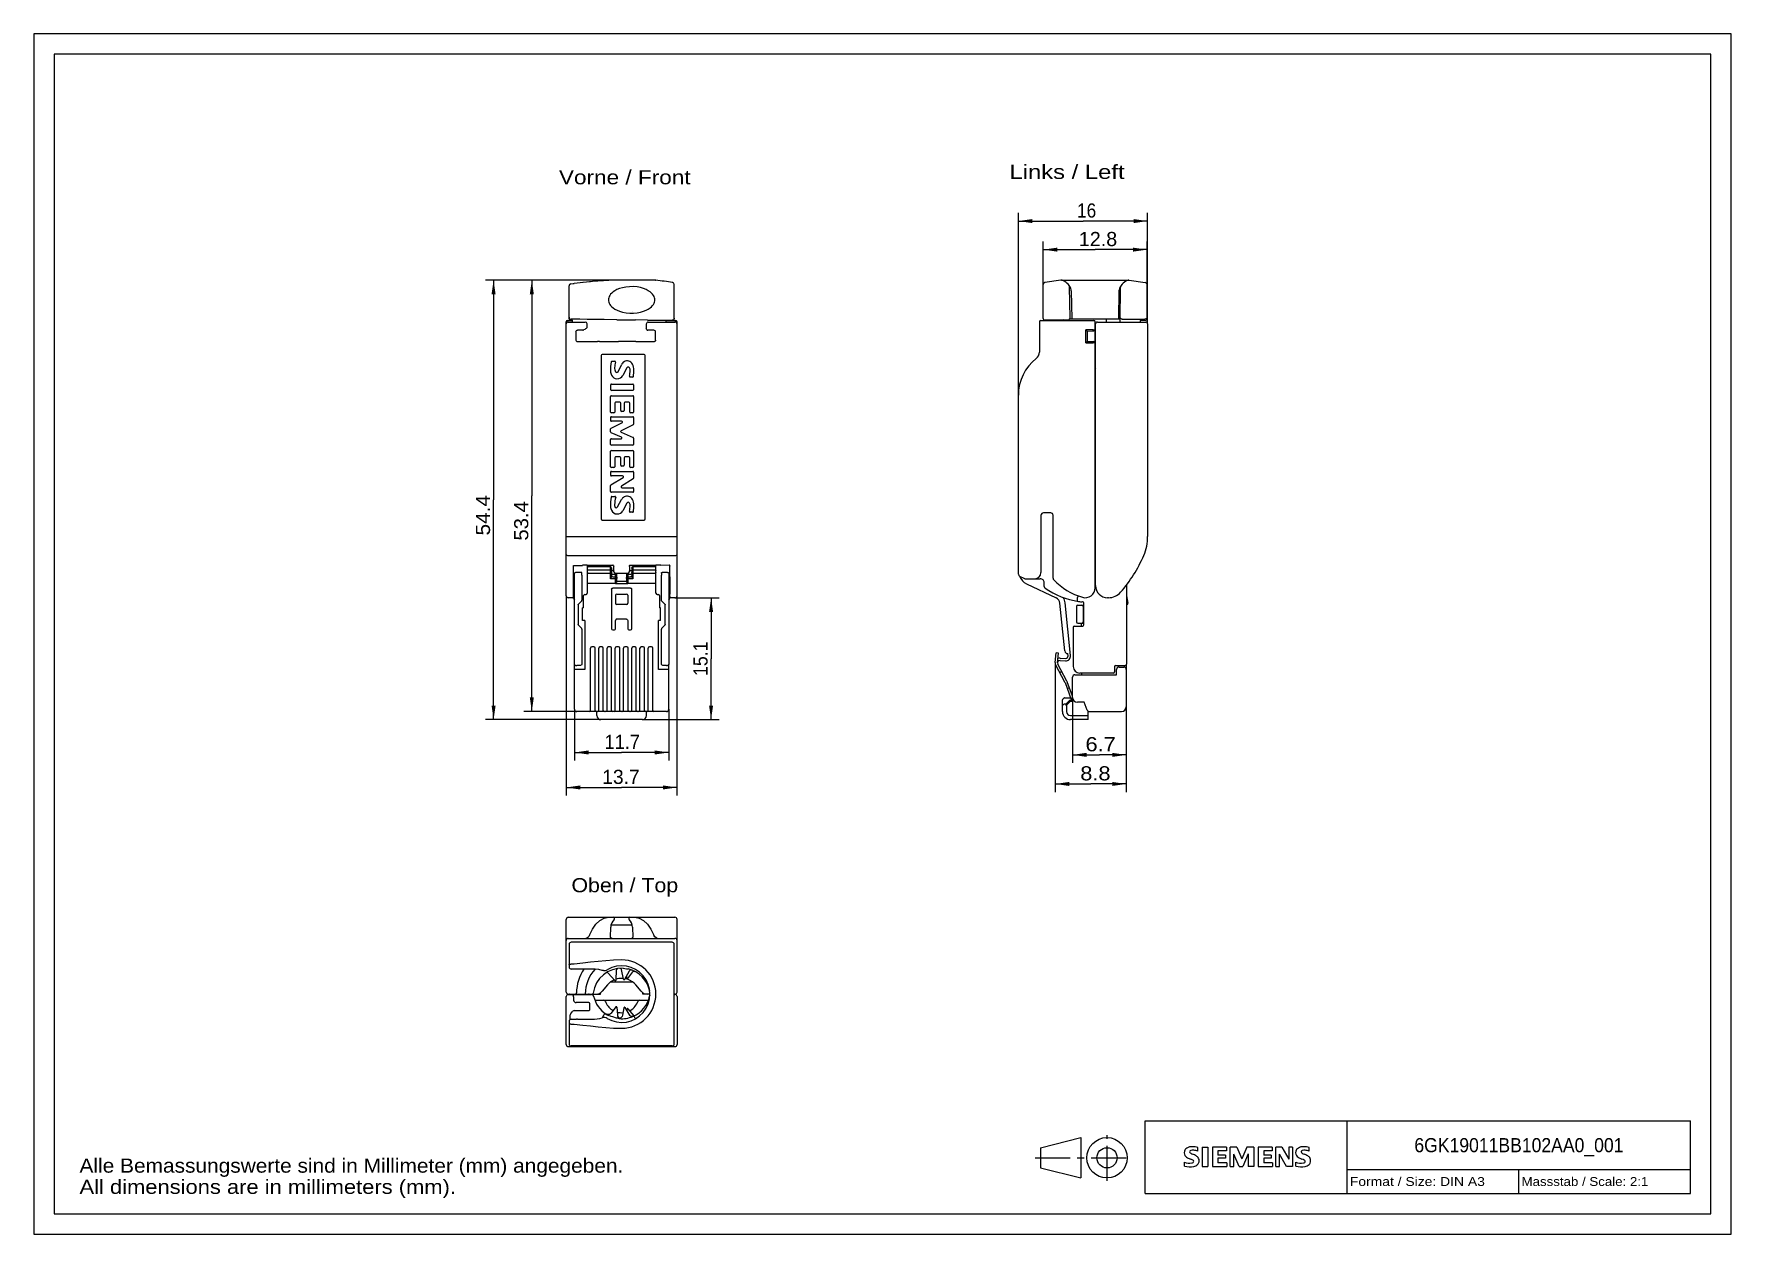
# Model space of a CAD drawing. Extents: x 0 to 420, y 0 to 297.
import ezdxf
from ezdxf.enums import TextEntityAlignment as Align

# ---------------------------------------------------------------- set-up
doc = ezdxf.new("R2010")
doc.units = 0
doc.header["$LTSCALE"] = 23.1
doc.linetypes.add('CENTER', pattern=[0.6, 0.375, -0.075, 0.075, -0.075])
for name, color, linetype in [('10000_FRONT', 7, 'CONTINUOUS'), ('10100_DIM_FRONT', 7, 'CONTINUOUS'), ('10300_FRONT_GERMAN_ENGLISH', 7, 'CONTINUOUS'), ('11000_LEFT', 7, 'CONTINUOUS'), ('11100_DIM_LEFT', 7, 'CONTINUOUS'), ('11300_LEFT_GERMAN_ENGLISH', 7, 'CONTINUOUS'), ('13000_TOP', 7, 'CONTINUOUS'), ('13300_TOP_GERMAN_ENGLISH', 7, 'CONTINUOUS'), ('90000_FRAME', 7, 'CONTINUOUS'), ('91000_TIP', 7, 'CONTINUOUS')]:
    doc.layers.add(name, color=color, linetype=linetype)
doc.dimstyles.get("Standard").update_dxf_attribs({"dimtxt": 2.5, "dimasz": 2.5, "dimexe": 1.25, "dimexo": 0.625, "dimtad": 1, "dimcen": 2.5, "dimazin": 3, "dimtfac": 1, "dimtmove": 0, "dimatfit": 3})

msp = doc.modelspace()

# ---------------------------------------------------------------- texts
at = {"layer": '10300_FRONT_GERMAN_ENGLISH', "color": 7, "linetype": 'CONTINUOUS', "oblique": 0.00002}
msp.add_text('Vorne / Front', height=3.5, dxfattribs=at).set_placement((129.923, 259.787), (162.506, 259.787), align=Align.FIT)
at = {"layer": '11300_LEFT_GERMAN_ENGLISH', "color": 7, "linetype": 'CONTINUOUS', "oblique": 0.00002}
msp.add_text('Links / Left', height=3.5, dxfattribs=at).set_placement((241.412, 261.114), (269.912, 261.114), align=Align.FIT)
at = {"layer": '13300_TOP_GERMAN_ENGLISH', "color": 7, "linetype": 'CONTINUOUS', "oblique": 0.00002}
msp.add_text('Oben / Top', height=3.5, dxfattribs=at).set_placement((133.02, 84.591), (159.436, 84.591), align=Align.FIT)
at = {"layer": '90000_FRAME', "color": 7, "linetype": 'CONTINUOUS'}
for s, height, p, p2 in [('6GK19011BB102AA0_001', 3.5, (341.625, 20.25), (393.375, 20.25)), ('Format / Size: DIN A3', 2.2, (325.66, 11.9), (359.079, 11.9)), ('Massstab / Scale: 2:1', 2.2, (368.16, 11.9), (399.536, 11.9))]:
    msp.add_text(s, height=height, dxfattribs=at).set_placement(p, p2, align=Align.FIT)
at = {"layer": '91000_TIP', "color": 7, "linetype": 'CONTINUOUS'}
for s, p, p2 in [('Alle Bemassungswerte sind in Millimeter (mm) angegeben.', (11.276, 15.19), (145.859, 15.19)), ('All dimensions are in millimeters (mm).', (11.276, 9.94), (104.442, 9.94))]:
    msp.add_text(s, height=3.5, dxfattribs=at).set_placement(p, p2, align=Align.FIT)

# ---------------------------------------------------------------- blocks, each defined once
blk = doc.blocks.new('*D0')
at = {"layer": '10100_DIM_FRONT', "color": 7, "linetype": 'CONTINUOUS'}
for p, q in [((133.76, 129.9), (133.76, 117.18)), ((157.12, 129.9), (157.12, 117.18)), ((133.76, 119.18), (145.44, 119.18)), ((157.12, 119.18), (145.44, 119.18))]:
    blk.add_line(p, q, dxfattribs=at)
for points in [[(137.26, 119.68), (133.76, 119.18), (137.26, 118.68)], [(153.62, 118.68), (157.12, 119.18), (153.62, 119.68)]]:
    blk.add_solid(points, dxfattribs=at)
blk.add_text('11.7', height=3.5, dxfattribs=at).set_placement((141.22, 120.06), (149.97, 120.06), align=Align.FIT)
blk = doc.blocks.new('*D1')
at = {"layer": '10100_DIM_FRONT', "color": 7, "linetype": 'CONTINUOUS'}
for p, q in [((131.74, 157.98), (131.74, 108.52)), ((159.14, 157.98), (159.14, 108.52)), ((131.74, 110.52), (145.44, 110.52)), ((159.14, 110.52), (145.44, 110.52))]:
    blk.add_line(p, q, dxfattribs=at)
for points in [[(135.24, 111.02), (131.74, 110.52), (135.24, 110.02)], [(155.64, 110.02), (159.14, 110.52), (155.64, 111.02)]]:
    blk.add_solid(points, dxfattribs=at)
blk.add_text('13.7', height=3.5, dxfattribs=at).set_placement((140.65, 111.4), (149.9, 111.4), align=Align.FIT)
blk = doc.blocks.new('*D2')
at = {"layer": '10100_DIM_FRONT', "color": 7, "linetype": 'CONTINUOUS'}
for p, q in [((145.44, 236.04), (121.21, 236.04)), ((123.21, 236.04), (123.21, 182.67)), ((123.21, 129.3), (123.21, 182.67)), ((134.36, 129.3), (121.21, 129.3))]:
    blk.add_line(p, q, dxfattribs=at)
for points in [[(123.71, 232.54), (123.21, 236.04), (122.71, 232.54)], [(122.71, 132.8), (123.21, 129.3), (123.71, 132.8)]]:
    blk.add_solid(points, dxfattribs=at)
blk.add_text('53.4', height=3.5, rotation=90, dxfattribs=at).set_placement((122.34, 171.62), (122.34, 181.37), align=Align.FIT)
blk = doc.blocks.new('*D3')
at = {"layer": '10100_DIM_FRONT', "color": 7, "linetype": 'CONTINUOUS'}
for p, q in [((145.44, 236.04), (111.75, 236.04)), ((113.75, 236.04), (113.75, 181.67)), ((113.75, 127.3), (113.75, 181.67)), ((140.32, 127.3), (111.75, 127.3))]:
    blk.add_line(p, q, dxfattribs=at)
for points in [[(114.25, 232.54), (113.75, 236.04), (113.25, 232.54)], [(113.25, 130.8), (113.75, 127.3), (114.25, 130.8)]]:
    blk.add_solid(points, dxfattribs=at)
blk.add_text('54.4', height=3.5, rotation=90, dxfattribs=at).set_placement((112.87, 172.88), (112.87, 182.88), align=Align.FIT)
blk = doc.blocks.new('*D4')
at = {"layer": '10100_DIM_FRONT', "color": 7, "linetype": 'CONTINUOUS'}
for p, q in [((158.64, 157.48), (169.58, 157.48)), ((167.58, 157.48), (167.58, 142.39)), ((167.58, 127.3), (167.58, 142.39)), ((150.56, 127.3), (169.58, 127.3))]:
    blk.add_line(p, q, dxfattribs=at)
for points in [[(168.08, 153.98), (167.58, 157.48), (167.08, 153.98)], [(167.08, 130.8), (167.58, 127.3), (168.08, 130.8)]]:
    blk.add_solid(points, dxfattribs=at)
blk.add_text('15.1', height=3.5, rotation=90, dxfattribs=at).set_placement((166.71, 138.13), (166.71, 146.63), align=Align.FIT)
blk = doc.blocks.new('*D5')
at = {"layer": '11100_DIM_LEFT', "color": 7, "linetype": 'CONTINUOUS'}
for p, q in [((257.04, 131.8), (257.04, 116.59)), ((270.34, 130.5), (270.34, 116.59)), ((257.04, 118.59), (263.69, 118.59)), ((270.34, 118.59), (263.69, 118.59))]:
    blk.add_line(p, q, dxfattribs=at)
for points in [[(260.54, 119.09), (257.04, 118.59), (260.54, 118.09)], [(266.84, 118.09), (270.34, 118.59), (266.84, 119.09)]]:
    blk.add_solid(points, dxfattribs=at)
blk.add_text('6.7', height=3.5, dxfattribs=at).set_placement((260.23, 119.47), (267.73, 119.47), align=Align.FIT)
blk = doc.blocks.new('*D6')
at = {"layer": '11100_DIM_LEFT', "color": 7, "linetype": 'CONTINUOUS'}
for p, q in [((252.73, 141.47), (252.73, 109.39)), ((270.34, 130.5), (270.34, 109.39)), ((252.73, 111.39), (261.53, 111.39)), ((270.34, 111.39), (261.53, 111.39))]:
    blk.add_line(p, q, dxfattribs=at)
for points in [[(256.23, 111.89), (252.73, 111.39), (256.23, 110.89)], [(266.84, 110.89), (270.34, 111.39), (266.84, 111.89)]]:
    blk.add_solid(points, dxfattribs=at)
blk.add_text('8.8', height=3.5, dxfattribs=at).set_placement((258.94, 112.27), (266.44, 112.27), align=Align.FIT)
blk = doc.blocks.new('*D7')
at = {"layer": '11100_DIM_LEFT', "color": 7, "linetype": 'CONTINUOUS'}
for p, q in [((249.78, 235.02), (249.78, 245.62)), ((249.78, 243.62), (262.62, 243.62)), ((275.46, 243.62), (262.62, 243.62)), ((275.46, 235.02), (275.46, 245.62))]:
    blk.add_line(p, q, dxfattribs=at)
for points in [[(253.28, 244.12), (249.78, 243.62), (253.28, 243.12)], [(271.96, 243.12), (275.46, 243.62), (271.96, 244.12)]]:
    blk.add_solid(points, dxfattribs=at)
blk.add_text('12.8', height=3.5, dxfattribs=at).set_placement((258.58, 244.5), (268.08, 244.5), align=Align.FIT)
blk = doc.blocks.new('*D8')
at = {"layer": '11100_DIM_LEFT', "color": 7, "linetype": 'CONTINUOUS'}
for p, q in [((243.62, 207.63), (243.62, 252.69)), ((275.62, 225.22), (275.62, 252.69)), ((243.62, 250.69), (259.62, 250.69)), ((275.62, 250.69), (259.62, 250.69))]:
    blk.add_line(p, q, dxfattribs=at)
for points in [[(247.12, 251.19), (243.62, 250.69), (247.12, 250.19)], [(272.12, 250.19), (275.62, 250.69), (272.12, 251.19)]]:
    blk.add_solid(points, dxfattribs=at)
blk.add_text('16', height=3.5, dxfattribs=at).set_placement((258.14, 251.56), (262.89, 251.56), align=Align.FIT)

# ---------------------------------------------------------------- dimensions: what is measured, and where the dimension line sits
at = {"layer": '10100_DIM_FRONT', "color": 7, "linetype": 'CONTINUOUS'}
for base, p1, p2, picture, middle in [((113.748, 127.301), (145.445, 236.043), (140.325, 127.301), '*D3', (111.123, 177.876)), ((123.213, 129.301), (145.445, 236.043), (134.365, 129.301), '*D2', (120.588, 176.495)), ((167.581, 127.301), (158.645, 157.481), (150.565, 127.301), '*D4', (164.956, 142.381))]:
    dim = msp.add_linear_dim(base=base, p1=p1, p2=p2, angle=270, dimstyle='Standard', dxfattribs=at)
    dim.commit()
    dim.dimension.update_dxf_attribs({"geometry": picture, "text_midpoint": middle, "dimtype": 128})
for base, p1, p2, picture, middle in [((159.145, 110.522), (131.745, 157.981), (159.145, 157.981), '*D1', (145.273, 113.147)), ((157.125, 119.183), (133.765, 129.901), (157.125, 129.901), '*D0', (145.6, 121.808))]:
    dim = msp.add_linear_dim(base=base, p1=p1, p2=p2, dimstyle='Standard', dxfattribs=at)
    dim.commit()
    dim.dimension.update_dxf_attribs({"geometry": picture, "text_midpoint": middle, "dimtype": 128})
at = {"layer": '11100_DIM_LEFT', "color": 7, "linetype": 'CONTINUOUS'}
for base, p1, p2, picture, middle in [((275.619, 250.687), (243.619, 207.631), (275.619, 225.221), '*D8', (260.518, 253.312)), ((275.459, 243.622), (249.779, 235.018), (275.459, 235.018), '*D7', (263.329, 246.247)), ((270.339, 118.592), (257.039, 131.801), (270.339, 130.501), '*D5', (263.981, 121.217))]:
    dim = msp.add_linear_dim(base=base, p1=p1, p2=p2, dimstyle='Standard', dxfattribs=at)
    dim.commit()
    dim.dimension.update_dxf_attribs({"geometry": picture, "text_midpoint": middle, "dimtype": 128})
dim = msp.add_linear_dim(base=(252.726, 111.395), p1=(270.339, 130.501), p2=(252.726, 141.466), angle=180, dimstyle='Standard', dxfattribs=at)
dim.commit()
dim.dimension.update_dxf_attribs({"geometry": '*D6', "text_midpoint": (262.693, 114.02), "dimtype": 128})

# ---------------------------------------------------------------- linework, layer by layer
at = {"layer": '10000_FRONT', "color": 7, "linetype": 'CONTINUOUS'}
for p, q in [((132.865, 235.135), (133.416, 235.222)), ((133.416, 235.222), (133.687, 235.263)), ((133.686, 235.268), (133.687, 235.263)), ((133.696, 235.269), (133.687, 235.263)), ((138.238, 235.768), (133.696, 235.269)), ((135.819, 235.532), (137.77, 235.724)), ((142.244, 235.992), (138.231, 235.767)), ((145.445, 236.043), (142.227, 235.991)), ((153.801, 236.043), (145.445, 236.043)), ((153.801, 236.043), (153.907, 236.037)), ((132.479, 234.829), (132.445, 234.646)), ((132.477, 234.82), (132.445, 234.644)), ((132.445, 226.636), (132.445, 234.644)), ((132.568, 234.971), (132.478, 234.821)), ((132.578, 234.986), (132.479, 234.829)), ((132.581, 234.989), (132.48, 234.831)), ((132.701, 235.079), (132.569, 234.972)), ((132.726, 235.096), (132.578, 234.986)), ((132.733, 235.099), (132.581, 234.989)), ((132.865, 235.14), (132.726, 235.096)), ((132.865, 235.14), (132.733, 235.099)), ((132.865, 235.14), (132.865, 235.135)), ((142.187, 231.443), (142.169, 231.181)), ((142.169, 231.181), (142.187, 230.918)), ((142.245, 231.713), (142.187, 231.443)), ((142.346, 231.991), (142.245, 231.713)), ((142.497, 232.276), (142.346, 231.991)), ((142.705, 232.569), (142.497, 232.276)), ((142.979, 232.866), (142.705, 232.569)), ((143.33, 233.164), (142.979, 232.866)), ((143.762, 233.455), (143.33, 233.164)), ((144.286, 233.732), (143.762, 233.455)), ((144.911, 233.985), (144.286, 233.732)), ((145.647, 234.203), (144.911, 233.985)), ((146.488, 234.367), (145.647, 234.203)), ((147.402, 234.456), (146.488, 234.367)), ((148.342, 234.459), (147.402, 234.456)), ((148.105, 233.966), (148.107, 233.966)), ((149.26, 234.375), (148.342, 234.459)), ((150.112, 234.214), (149.26, 234.375)), ((150.86, 233.997), (150.112, 234.214)), ((151.496, 233.742), (150.86, 233.997)), ((152.027, 233.464), (151.496, 233.742)), ((152.465, 233.172), (152.027, 233.464)), ((152.819, 232.871), (152.465, 233.172)), ((153.097, 232.572), (152.819, 232.871)), ((153.306, 232.279), (153.097, 232.572)), ((153.458, 231.993), (153.306, 232.279)), ((153.56, 231.714), (153.458, 231.993)), ((153.617, 231.443), (153.56, 231.714)), ((153.636, 231.181), (153.617, 231.443)), ((153.617, 230.918), (153.636, 231.181)), ((158.445, 226.637), (158.445, 234.992)), ((132.445, 226.878), (132.483, 226.686)), ((142.187, 230.918), (142.245, 230.648)), ((142.245, 230.648), (142.346, 230.369)), ((142.346, 230.369), (142.498, 230.084)), ((142.498, 230.084), (142.706, 229.792)), ((142.706, 229.792), (142.982, 229.493)), ((142.982, 229.493), (143.334, 229.194)), ((143.334, 229.194), (143.77, 228.902)), ((143.77, 228.902), (144.297, 228.624)), ((144.297, 228.624), (144.929, 228.37)), ((144.929, 228.37), (145.673, 228.152)), ((145.673, 228.152), (146.522, 227.99)), ((146.522, 227.99), (147.439, 227.904)), ((147.439, 227.904), (148.379, 227.905)), ((148.107, 228.395), (148.105, 228.395)), ((148.379, 227.905), (149.295, 227.992)), ((149.295, 227.992), (150.138, 228.154)), ((150.138, 228.154), (150.878, 228.371)), ((150.878, 228.371), (151.508, 228.625)), ((151.508, 228.625), (152.034, 228.902)), ((152.034, 228.902), (152.47, 229.194)), ((152.47, 229.194), (152.822, 229.493)), ((152.822, 229.493), (153.098, 229.791)), ((153.098, 229.791), (153.307, 230.083)), ((153.307, 230.083), (153.458, 230.37)), ((153.458, 230.37), (153.56, 230.648)), ((153.56, 230.648), (153.617, 230.918)), ((131.745, 157.981), (131.745, 225.781)), ((132.045, 226.081), (133.245, 226.081)), ((132.205, 225.681), (136.424, 225.681)), ((132.484, 226.442), (132.445, 226.636)), ((132.483, 226.686), (132.591, 226.524)), ((132.593, 226.28), (132.484, 226.442)), ((132.591, 226.524), (132.753, 226.416)), ((132.756, 226.173), (132.593, 226.28)), ((132.753, 226.416), (132.939, 226.378)), ((132.95, 226.136), (132.756, 226.173)), ((132.939, 226.378), (132.984, 226.377)), ((132.94, 226.378), (132.943, 226.385)), ((132.962, 226.386), (132.943, 226.385)), ((133.065, 226.36), (132.945, 226.385)), ((133.244, 226.139), (132.95, 226.136)), ((133.003, 226.387), (132.962, 226.386)), ((133.474, 226.386), (133.003, 226.387)), ((133.161, 226.293), (133.065, 226.36)), ((133.223, 226.198), (133.161, 226.293)), ((133.245, 226.085), (133.223, 226.198)), ((133.245, 225.681), (133.245, 226.085)), ((134.372, 226.384), (133.474, 226.386)), ((134.145, 223.28), (134.178, 223.441)), ((134.145, 223.28), (134.146, 221.178)), ((134.178, 223.441), (134.275, 223.577)), ((134.275, 223.577), (134.415, 223.66)), ((134.728, 226.381), (134.372, 226.384)), ((134.415, 223.66), (134.457, 223.672)), ((134.457, 223.672), (134.5, 223.679)), ((134.5, 223.679), (134.544, 223.681)), ((135.834, 223.681), (134.544, 223.681)), ((135.106, 226.376), (134.728, 226.381)), ((136.884, 226.346), (135.106, 226.376)), ((135.834, 223.681), (135.871, 223.683)), ((135.871, 223.683), (135.908, 223.688)), ((135.908, 223.688), (135.945, 223.697)), ((135.945, 223.697), (135.977, 223.708)), ((135.977, 223.708), (136.008, 223.722)), ((136.008, 223.722), (136.039, 223.739)), ((136.297, 223.895), (136.039, 223.739)), ((136.517, 224.029), (136.297, 223.895)), ((136.7, 224.142), (136.517, 224.029)), ((136.7, 224.142), (136.803, 224.235)), ((136.803, 224.235), (136.871, 224.357)), ((136.871, 224.357), (136.894, 224.503)), ((141.1, 226.308), (136.884, 226.346)), ((136.894, 224.503), (136.884, 225.227)), ((140.621, 226.284), (140.625, 226.313)), ((144.278, 226.268), (141.1, 226.308)), ((144.278, 226.268), (148.901, 226.221)), ((151.846, 226.181), (148.909, 226.226)), ((151.545, 225.181), (151.545, 224.109)), ((151.575, 223.956), (151.545, 224.109)), ((151.545, 224.098), (151.583, 223.923)), ((151.583, 223.923), (151.67, 223.799)), ((151.67, 223.799), (151.792, 223.717)), ((151.792, 223.717), (151.945, 223.684)), ((151.861, 226.181), (153.981, 226.181)), ((152.237, 223.682), (151.945, 223.684)), ((152.045, 225.681), (158.645, 225.681)), ((152.564, 223.681), (152.237, 223.682)), ((152.888, 223.682), (152.564, 223.681)), ((152.924, 223.681), (152.888, 223.682)), ((153.007, 223.681), (152.924, 223.681)), ((153.445, 223.681), (153.007, 223.681)), ((153.598, 223.65), (153.445, 223.681)), ((153.728, 223.564), (153.598, 223.65)), ((153.814, 223.434), (153.728, 223.564)), ((153.845, 223.281), (153.814, 223.434)), ((153.845, 221.181), (153.845, 223.281)), ((153.981, 226.181), (157.939, 226.136)), ((156.345, 226.081), (156.345, 226.154)), ((156.345, 226.081), (158.845, 226.081)), ((156.381, 226.152), (156.383, 226.154)), ((156.399, 225.781), (156.399, 225.681)), ((157.939, 226.136), (158.134, 226.173)), ((158.131, 226.173), (157.939, 226.137)), ((158.294, 226.279), (158.131, 226.173)), ((158.134, 226.173), (158.296, 226.28)), ((158.404, 226.44), (158.294, 226.279)), ((158.296, 226.28), (158.405, 226.442)), ((158.445, 226.637), (158.404, 226.44)), ((158.405, 226.442), (158.445, 226.636)), ((159.145, 157.981), (159.145, 225.781)), ((134.146, 221.178), (134.145, 221.181)), ((134.146, 221.178), (134.168, 221.067)), ((134.168, 221.067), (134.233, 220.97)), ((134.232, 220.969), (134.329, 220.904)), ((134.233, 220.97), (134.334, 220.903)), ((134.329, 220.904), (134.445, 220.881)), ((134.334, 220.903), (134.423, 220.886)), ((134.445, 220.881), (139.457, 220.881)), ((139.948, 220.873), (139.457, 220.881)), ((139.948, 220.873), (144.642, 220.874)), ((144.856, 220.873), (144.642, 220.874)), ((148.927, 220.881), (144.856, 220.873)), ((148.927, 220.881), (153.545, 220.881)), ((153.659, 220.904), (153.545, 220.881)), ((153.757, 220.969), (153.659, 220.904)), ((153.822, 221.066), (153.757, 220.969)), ((153.845, 221.181), (153.822, 221.066)), ((140.356, 217.421), (140.356, 176.981)), ((151.016, 217.701), (140.636, 217.701)), ((143.04, 216.021), (143.722, 216.021)), ((144.575, 213.408), (145.37, 215.12)), ((146.748, 214.378), (145.721, 212.483)), ((151.296, 176.981), (151.296, 217.421)), ((142.743, 208.963), (142.743, 210.163)), ((142.943, 210.363), (148.173, 210.363)), ((148.147, 212.087), (147.57, 212.087)), ((148.373, 210.163), (148.373, 208.963)), ((142.702, 203.428), (142.702, 207.26)), ((142.902, 207.46), (148.2, 207.46)), ((148.173, 208.763), (142.943, 208.763)), ((145.012, 205.86), (143.947, 205.86)), ((147.25, 205.86), (146.267, 205.86)), ((148.4, 207.26), (148.4, 203.428)), ((142.702, 202.078), (142.702, 201.352)), ((143.547, 203.228), (142.902, 203.228)), ((142.902, 202.278), (148.2, 202.278)), ((143.747, 205.66), (143.747, 203.428)), ((145.212, 203.794), (145.212, 205.66)), ((145.867, 203.594), (145.412, 203.594)), ((146.067, 205.66), (146.067, 203.794)), ((147.45, 203.428), (147.45, 205.66)), ((148.2, 203.228), (147.65, 203.228)), ((148.4, 202.078), (148.4, 200.437)), ((142.702, 198.503), (142.702, 199.277)), ((142.815, 199.457), (145.528, 200.772)), ((145.403, 197.209), (142.823, 198.319)), ((145.44, 201.152), (142.902, 201.152)), ((148.288, 200.257), (145.297, 198.806)), ((145.305, 198.443), (148.28, 197.162)), ((142.702, 195.424), (142.702, 196.625)), ((142.702, 189.89), (142.702, 193.722)), ((142.902, 196.825), (145.324, 196.825)), ((148.2, 195.224), (142.902, 195.224)), ((142.902, 193.922), (148.2, 193.922)), ((148.4, 196.978), (148.4, 195.424)), ((148.4, 193.722), (148.4, 189.89)), ((143.547, 189.69), (142.902, 189.69)), ((143.747, 192.121), (143.747, 189.89)), ((145.012, 192.321), (143.947, 192.321)), ((145.212, 190.256), (145.212, 192.121)), ((145.867, 190.056), (145.412, 190.056)), ((146.067, 192.121), (146.067, 190.256)), ((147.25, 192.321), (146.267, 192.321)), ((147.45, 189.89), (147.45, 192.121)), ((148.2, 189.69), (147.65, 189.69)), ((142.702, 188.54), (142.702, 187.814)), ((142.702, 183.772), (142.702, 185.25)), ((142.798, 185.421), (145.796, 187.243)), ((142.902, 188.74), (148.2, 188.74)), ((145.692, 187.614), (142.902, 187.614)), ((148.306, 186.891), (145.384, 185.067)), ((148.4, 188.54), (148.4, 187.06)), ((148.2, 183.572), (142.902, 183.572)), ((143.04, 182.554), (143.793, 182.554)), ((144.436, 179.938), (145.418, 181.748)), ((145.49, 184.697), (148.2, 184.697)), ((146.748, 180.911), (145.721, 179.016)), ((148.4, 184.497), (148.4, 183.772)), ((140.636, 176.701), (151.016, 176.701)), ((148.147, 178.62), (147.57, 178.62)), ((131.745, 172.656), (159.145, 172.656)), ((131.745, 168.149), (131.783, 168.074)), ((131.783, 168.074), (131.891, 168.01)), ((131.891, 168.01), (132.053, 167.968)), ((158.836, 167.968), (158.998, 168.01)), ((158.998, 168.01), (159.107, 168.074)), ((159.107, 168.074), (159.145, 168.149)), ((132.053, 167.968), (132.245, 167.953)), ((132.245, 167.953), (158.645, 167.953)), ((133.545, 165.306), (133.546, 165.312)), ((133.545, 165.3), (133.545, 165.306)), ((133.545, 165.293), (133.545, 165.3)), ((133.545, 165.281), (133.545, 165.293)), ((133.545, 162.681), (133.545, 165.281)), ((133.546, 165.32), (133.547, 165.323)), ((133.546, 165.317), (133.546, 165.32)), ((133.546, 165.312), (133.546, 165.317)), ((133.547, 165.33), (133.548, 165.331)), ((133.547, 165.328), (133.547, 165.329)), ((133.547, 165.323), (133.547, 165.326)), ((133.548, 165.338), (133.548, 165.339)), ((133.548, 165.336), (133.548, 165.336)), ((133.548, 165.333), (133.548, 165.334)), ((133.549, 165.344), (133.549, 165.346)), ((133.549, 165.341), (133.549, 165.342)), ((133.55, 165.354), (133.551, 165.357)), ((133.55, 165.351), (133.55, 165.354)), ((133.55, 165.348), (133.55, 165.351)), ((133.551, 165.357), (133.552, 165.36)), ((133.552, 165.364), (133.553, 165.368)), ((133.552, 165.36), (133.552, 165.364)), ((133.553, 165.368), (133.554, 165.373)), ((133.554, 165.373), (133.555, 165.377)), ((133.555, 165.382), (133.557, 165.387)), ((133.555, 165.377), (133.555, 165.382)), ((133.557, 165.387), (133.558, 165.393)), ((133.558, 165.393), (133.559, 165.398)), ((133.559, 165.398), (133.56, 165.404)), ((133.56, 165.404), (133.562, 165.41)), ((133.562, 165.41), (133.563, 165.417)), ((133.563, 165.417), (133.565, 165.423)), ((133.565, 165.423), (133.567, 165.43)), ((133.567, 165.43), (133.569, 165.437)), ((133.569, 165.437), (133.571, 165.444)), ((133.571, 165.444), (133.574, 165.451)), ((133.574, 165.451), (133.575, 165.453)), ((133.575, 165.453), (135.725, 165.453)), ((135.725, 165.453), (135.725, 165.54)), ((136.945, 165.54), (135.725, 165.54)), ((136.945, 165.557), (136.968, 165.559)), ((136.945, 165.557), (136.945, 158.601)), ((136.967, 164.948), (136.945, 164.848)), ((136.945, 164.115), (136.967, 164.213)), ((137.033, 165.032), (136.967, 164.948)), ((136.967, 164.213), (137.029, 164.296)), ((136.968, 165.559), (137.034, 165.56)), ((137.029, 164.296), (137.127, 164.354)), ((137.13, 165.088), (137.033, 165.032)), ((137.034, 165.56), (137.131, 165.562)), ((137.127, 164.354), (137.245, 164.375)), ((137.245, 165.108), (137.13, 165.088)), ((137.131, 165.562), (142.645, 165.562)), ((142.645, 165.108), (137.245, 165.108)), ((137.245, 164.375), (142.645, 164.375)), ((142.645, 162.119), (142.645, 165.562)), ((142.645, 165.562), (143.29, 165.561)), ((142.78, 165.08), (142.645, 165.108)), ((142.645, 164.375), (142.759, 164.355)), ((142.759, 164.355), (142.857, 164.299)), ((142.886, 165.002), (142.78, 165.08)), ((142.857, 164.299), (142.922, 164.214)), ((142.94, 164.891), (142.886, 165.002)), ((142.922, 164.214), (142.945, 164.115)), ((142.94, 164.891), (142.943, 164.868)), ((142.943, 164.868), (142.944, 164.843)), ((142.944, 164.843), (142.945, 164.819)), ((142.945, 164.819), (142.945, 162.858)), ((142.967, 164.079), (142.945, 164.013)), ((143.033, 164.135), (142.967, 164.079)), ((143.13, 164.172), (143.033, 164.135)), ((143.245, 164.185), (143.13, 164.172)), ((143.535, 164.185), (143.245, 164.185)), ((143.382, 165.515), (143.29, 165.561)), ((143.382, 165.515), (143.469, 165.427)), ((143.469, 165.427), (143.526, 165.314)), ((143.543, 165.21), (143.526, 165.314)), ((143.535, 164.102), (143.543, 165.21)), ((143.535, 164.1), (143.543, 165.209)), ((143.535, 164.102), (143.535, 164.089)), ((143.535, 164.097), (143.535, 164.102)), ((143.54, 163.978), (143.535, 164.1)), ((143.535, 164.092), (143.535, 164.097)), ((143.535, 164.089), (143.535, 164.092)), ((143.54, 163.967), (143.535, 164.089)), ((143.548, 163.85), (143.54, 163.978)), ((143.54, 163.967), (143.54, 163.978)), ((143.548, 163.846), (143.555, 163.811)), ((143.555, 163.811), (143.573, 163.76)), ((147.326, 163.785), (147.339, 163.833)), ((147.339, 163.833), (147.343, 163.865)), ((147.343, 163.865), (147.346, 163.892)), ((147.346, 163.892), (147.348, 163.925)), ((147.347, 165.21), (147.363, 165.314)), ((147.347, 165.21), (147.354, 164.102)), ((147.347, 165.209), (147.354, 164.1)), ((147.348, 163.925), (147.349, 163.967)), ((147.354, 164.089), (147.349, 163.967)), ((147.35, 163.978), (147.349, 163.967)), ((147.354, 164.1), (147.35, 163.978)), ((147.645, 164.185), (147.354, 164.185)), ((147.354, 164.102), (147.354, 164.098)), ((147.354, 164.089), (147.354, 164.1)), ((147.354, 164.098), (147.354, 164.093)), ((147.354, 164.093), (147.354, 164.089)), ((147.363, 165.314), (147.42, 165.427)), ((147.42, 165.427), (147.507, 165.514)), ((147.507, 165.514), (147.599, 165.561)), ((147.599, 165.561), (153.645, 165.562)), ((147.759, 164.172), (147.645, 164.185)), ((147.857, 164.135), (147.759, 164.172)), ((147.922, 164.079), (147.857, 164.135)), ((147.945, 164.013), (147.922, 164.079)), ((147.945, 164.843), (147.947, 164.868)), ((147.945, 164.819), (147.945, 164.843)), ((147.945, 164.819), (147.945, 162.858)), ((147.945, 164.115), (147.967, 164.213)), ((147.947, 164.868), (147.949, 164.891)), ((148.003, 165.002), (147.949, 164.891)), ((147.967, 164.213), (148.029, 164.296)), ((148.109, 165.08), (148.003, 165.002)), ((148.029, 164.296), (148.127, 164.354)), ((148.245, 165.108), (148.109, 165.08)), ((148.127, 164.354), (148.245, 164.375)), ((148.245, 165.562), (148.245, 162.119)), ((153.645, 165.108), (148.245, 165.108)), ((148.245, 164.375), (153.645, 164.375)), ((153.645, 165.562), (153.758, 165.562)), ((153.759, 165.088), (153.645, 165.108)), ((153.645, 164.375), (153.758, 164.356)), ((153.758, 165.562), (153.855, 165.56)), ((153.758, 164.356), (153.853, 164.302)), ((153.857, 165.032), (153.759, 165.088)), ((153.853, 164.302), (153.92, 164.217)), ((153.855, 165.56), (153.921, 165.559)), ((153.922, 164.948), (153.857, 165.032)), ((153.92, 164.217), (153.945, 164.115)), ((153.921, 165.559), (153.945, 165.557)), ((153.945, 164.848), (153.922, 164.948)), ((153.945, 158.601), (153.945, 165.557)), ((155.165, 165.54), (153.945, 165.54)), ((155.165, 165.54), (157.245, 165.581)), ((157.245, 165.581), (157.252, 165.573)), ((157.252, 165.573), (157.259, 165.564)), ((157.259, 165.564), (157.266, 165.555)), ((157.266, 165.555), (157.272, 165.547)), ((157.272, 165.547), (157.277, 165.538)), ((157.277, 165.538), (157.282, 165.529)), ((157.282, 165.529), (157.287, 165.52)), ((157.287, 165.52), (157.291, 165.512)), ((157.291, 165.512), (157.295, 165.504)), ((157.295, 165.504), (157.298, 165.496)), ((157.298, 165.496), (157.302, 165.488)), ((157.302, 165.488), (157.305, 165.48)), ((157.305, 165.48), (157.308, 165.472)), ((157.308, 165.472), (157.311, 165.465)), ((157.311, 165.465), (157.313, 165.458)), ((157.313, 165.458), (157.316, 165.451)), ((157.316, 165.451), (157.318, 165.443)), ((157.318, 165.443), (157.32, 165.436)), ((157.32, 165.436), (157.322, 165.429)), ((157.322, 165.429), (157.324, 165.423)), ((157.324, 165.423), (157.326, 165.416)), ((157.326, 165.416), (157.327, 165.41)), ((157.327, 165.41), (157.329, 165.404)), ((157.329, 165.404), (157.33, 165.398)), ((157.33, 165.398), (157.332, 165.392)), ((157.332, 165.392), (157.333, 165.387)), ((157.333, 165.387), (157.334, 165.382)), ((157.334, 165.382), (157.335, 165.377)), ((157.335, 165.377), (157.336, 165.372)), ((157.336, 165.372), (157.336, 165.368)), ((157.336, 165.368), (157.337, 165.364)), ((157.337, 165.364), (157.338, 165.36)), ((157.338, 165.36), (157.338, 165.357)), ((157.338, 165.357), (157.339, 165.354)), ((157.339, 165.354), (157.339, 165.351)), ((157.339, 165.351), (157.34, 165.348)), ((157.34, 165.348), (157.34, 165.346)), ((157.34, 165.344), (157.34, 165.342)), ((157.341, 165.34), (157.341, 165.339)), ((157.341, 165.337), (157.341, 165.336)), ((157.341, 165.334), (157.342, 165.334)), ((157.342, 165.331), (157.342, 165.33)), ((157.342, 165.329), (157.342, 165.327)), ((157.342, 165.326), (157.343, 165.323)), ((157.343, 165.323), (157.343, 165.32)), ((157.343, 165.32), (157.343, 165.317)), ((157.343, 165.317), (157.344, 165.312)), ((157.344, 165.312), (157.344, 165.306)), ((157.344, 165.306), (157.344, 165.3)), ((157.344, 165.3), (157.344, 165.293)), ((157.344, 165.293), (157.345, 165.281)), ((157.345, 162.681), (157.345, 165.281)), ((158.645, 167.953), (158.836, 167.968)), ((133.505, 160.788), (133.508, 161.382)), ((133.505, 160.173), (133.505, 160.788)), ((133.508, 159.58), (133.505, 160.173)), ((133.508, 161.382), (133.513, 161.911)), ((133.513, 161.911), (133.521, 162.337)), ((133.521, 162.337), (133.53, 162.631)), ((133.53, 162.631), (133.545, 162.681)), ((133.765, 163.45), (133.786, 163.562)), ((133.765, 139.822), (133.765, 163.45)), ((133.786, 163.562), (133.847, 163.656)), ((133.847, 163.656), (133.941, 163.724)), ((133.941, 163.724), (134.063, 163.75)), ((135.407, 163.757), (134.063, 163.75)), ((134.063, 163.75), (134.065, 163.732)), ((135.483, 163.745), (135.407, 163.757)), ((135.551, 163.705), (135.483, 163.745)), ((135.592, 163.644), (135.551, 163.705)), ((135.587, 163.032), (135.607, 163.562)), ((135.587, 163.032), (135.587, 156.851)), ((135.607, 163.562), (135.592, 163.644)), ((136.969, 163.615), (136.945, 163.683)), ((136.945, 161.232), (136.967, 161.166)), ((136.967, 161.166), (137.033, 161.11)), ((137.036, 163.56), (136.969, 163.615)), ((137.033, 161.11), (137.13, 161.073)), ((137.132, 163.524), (137.036, 163.56)), ((137.13, 161.073), (137.245, 161.06)), ((137.245, 163.511), (137.132, 163.524)), ((142.645, 163.511), (137.245, 163.511)), ((137.245, 161.06), (143.945, 161.06)), ((142.759, 163.524), (142.645, 163.511)), ((142.696, 162.212), (142.645, 162.119)), ((143.945, 162.119), (142.645, 162.119)), ((142.742, 162.3), (142.696, 162.212)), ((142.783, 162.383), (142.742, 162.3)), ((142.857, 163.561), (142.759, 163.524)), ((142.819, 162.462), (142.783, 162.383)), ((142.851, 162.535), (142.819, 162.462)), ((142.879, 162.604), (142.851, 162.535)), ((142.922, 163.617), (142.857, 163.561)), ((142.902, 162.667), (142.879, 162.604)), ((142.92, 162.725), (142.902, 162.667)), ((142.934, 162.776), (142.92, 162.725)), ((142.945, 163.683), (142.922, 163.617)), ((142.942, 162.821), (142.934, 162.776)), ((142.945, 162.858), (142.942, 162.821)), ((142.969, 163.398), (142.945, 163.495)), ((142.945, 162.921), (142.967, 162.827)), ((142.945, 159.573), (142.968, 159.691)), ((142.967, 162.827), (143.033, 162.748)), ((142.968, 159.691), (143.033, 159.789)), ((143.036, 163.318), (142.969, 163.398)), ((143.033, 162.748), (143.13, 162.694)), ((143.033, 159.789), (143.13, 159.854)), ((143.132, 163.267), (143.036, 163.318)), ((143.13, 162.694), (143.245, 162.676)), ((143.13, 159.854), (143.245, 159.877)), ((143.245, 163.249), (143.132, 163.267)), ((143.945, 163.249), (143.245, 163.249)), ((143.245, 162.676), (143.945, 162.676)), ((147.645, 159.877), (143.245, 159.877)), ((143.573, 163.76), (143.607, 163.701)), ((143.607, 163.701), (143.662, 163.645)), ((143.662, 163.645), (143.744, 163.599)), ((143.744, 163.599), (143.848, 163.581)), ((143.848, 163.581), (147.042, 163.581)), ((143.945, 161.037), (143.945, 163.581)), ((144.059, 163.23), (143.945, 163.249)), ((143.945, 162.676), (144.058, 162.657)), ((144.063, 162.132), (143.945, 162.119)), ((143.945, 161.06), (143.955, 161.06)), ((143.945, 161.037), (143.955, 161.045)), ((143.945, 161.037), (146.945, 161.037)), ((143.955, 161.06), (143.966, 161.06)), ((143.955, 161.045), (143.966, 161.053)), ((143.966, 161.053), (143.977, 161.061)), ((143.966, 161.06), (143.977, 161.061)), ((144.081, 161.161), (143.977, 161.061)), ((144.058, 162.657), (144.153, 162.606)), ((144.157, 163.177), (144.059, 163.23)), ((144.16, 162.171), (144.063, 162.132)), ((144.172, 161.275), (144.081, 161.161)), ((144.153, 162.606), (144.22, 162.527)), ((144.222, 163.097), (144.157, 163.177)), ((144.222, 162.226), (144.16, 162.171)), ((144.225, 161.369), (144.172, 161.275)), ((144.22, 162.527), (144.245, 162.43)), ((144.245, 163.003), (144.222, 163.097)), ((144.245, 162.291), (144.222, 162.226)), ((144.245, 161.447), (144.225, 161.369)), ((144.245, 161.447), (144.245, 163.581)), ((146.645, 161.501), (144.245, 161.501)), ((146.645, 163.581), (146.645, 161.447)), ((146.667, 163.097), (146.645, 163.003)), ((146.645, 162.43), (146.667, 162.523)), ((146.669, 162.223), (146.645, 162.291)), ((146.645, 161.447), (146.664, 161.37)), ((146.664, 161.37), (146.717, 161.275)), ((146.733, 163.177), (146.667, 163.097)), ((146.667, 162.523), (146.729, 162.601)), ((146.736, 162.167), (146.669, 162.223)), ((146.717, 161.275), (146.808, 161.161)), ((146.729, 162.601), (146.827, 162.656)), ((146.83, 163.23), (146.733, 163.177)), ((146.832, 162.131), (146.736, 162.167)), ((146.808, 161.161), (146.913, 161.061)), ((146.827, 162.656), (146.945, 162.676)), ((146.945, 163.249), (146.83, 163.23)), ((146.945, 162.119), (146.832, 162.131)), ((146.923, 161.053), (146.913, 161.061)), ((146.913, 161.061), (146.923, 161.06)), ((146.923, 161.06), (146.934, 161.06)), ((146.934, 161.045), (146.923, 161.053)), ((146.934, 161.06), (146.945, 161.06)), ((146.945, 161.037), (146.934, 161.045)), ((146.945, 163.581), (146.945, 161.037)), ((147.645, 163.249), (146.945, 163.249)), ((146.945, 162.676), (147.645, 162.676)), ((148.245, 162.119), (146.945, 162.119)), ((146.945, 161.06), (153.645, 161.06)), ((147.042, 163.581), (147.153, 163.602)), ((147.153, 163.602), (147.238, 163.654)), ((147.238, 163.654), (147.294, 163.718)), ((147.294, 163.718), (147.326, 163.785)), ((147.763, 163.269), (147.645, 163.249)), ((147.645, 162.676), (147.759, 162.694)), ((147.645, 159.877), (147.76, 159.854)), ((147.759, 162.694), (147.857, 162.748)), ((147.76, 159.854), (147.856, 159.789)), ((147.86, 163.324), (147.763, 163.269)), ((147.856, 159.789), (147.921, 159.691)), ((147.857, 162.748), (147.922, 162.827)), ((147.922, 163.402), (147.86, 163.324)), ((147.921, 159.691), (147.945, 159.573)), ((147.945, 163.495), (147.922, 163.402)), ((147.922, 162.827), (147.93, 162.862)), ((147.969, 163.615), (147.945, 163.683)), ((147.947, 162.821), (147.945, 162.858)), ((147.956, 162.776), (147.947, 162.821)), ((147.969, 162.725), (147.956, 162.776)), ((148.036, 163.56), (147.969, 163.615)), ((147.988, 162.667), (147.969, 162.725)), ((148.011, 162.604), (147.988, 162.667)), ((148.038, 162.535), (148.011, 162.604)), ((148.132, 163.524), (148.036, 163.56)), ((148.07, 162.462), (148.038, 162.535)), ((148.107, 162.383), (148.07, 162.462)), ((148.148, 162.3), (148.107, 162.383)), ((148.245, 163.511), (148.132, 163.524)), ((148.194, 162.212), (148.148, 162.3)), ((148.245, 162.119), (148.194, 162.212)), ((153.645, 163.511), (148.245, 163.511)), ((153.763, 163.525), (153.645, 163.511)), ((153.645, 161.06), (153.759, 161.073)), ((153.759, 161.073), (153.857, 161.11)), ((153.86, 163.563), (153.763, 163.525)), ((153.857, 161.11), (153.922, 161.166)), ((153.922, 163.618), (153.86, 163.563)), ((153.945, 163.683), (153.922, 163.618)), ((153.922, 161.166), (153.945, 161.232)), ((155.282, 163.562), (155.297, 163.643)), ((155.282, 163.562), (155.302, 163.032)), ((155.297, 163.643), (155.338, 163.704)), ((155.302, 156.851), (155.302, 163.032)), ((155.338, 163.704), (155.406, 163.745)), ((155.406, 163.745), (155.482, 163.757)), ((156.826, 163.75), (155.482, 163.757)), ((156.826, 163.75), (156.86, 163.748)), ((156.86, 163.748), (156.99, 163.701)), ((156.99, 163.701), (157.089, 163.593)), ((157.089, 163.593), (157.125, 163.45)), ((157.125, 163.45), (157.125, 141.033)), ((157.359, 162.631), (157.345, 162.681)), ((157.359, 162.631), (157.368, 162.337)), ((157.368, 162.337), (157.376, 161.91)), ((157.376, 161.91), (157.381, 161.381)), ((157.381, 161.381), (157.384, 160.788)), ((157.384, 160.173), (157.381, 159.58)), ((157.384, 160.788), (157.384, 160.173)), ((133.241, 157.481), (132.245, 157.481)), ((133.245, 157.481), (133.36, 157.504)), ((133.36, 157.504), (133.457, 157.569)), ((133.457, 157.569), (133.522, 157.666)), ((133.513, 159.051), (133.508, 159.58)), ((133.521, 158.624), (133.513, 159.051)), ((133.53, 158.33), (133.521, 158.624)), ((133.522, 157.666), (133.545, 157.781)), ((133.53, 158.33), (133.532, 158.31)), ((133.532, 158.31), (133.533, 158.297)), ((133.533, 158.297), (133.534, 158.291)), ((133.545, 158.281), (133.534, 158.291)), ((133.545, 157.781), (133.545, 158.281)), ((133.725, 157.096), (133.759, 156.963)), ((134.687, 155.691), (134.702, 155.802)), ((134.687, 155.691), (134.687, 150.871)), ((134.702, 155.802), (134.748, 155.905)), ((134.748, 155.905), (134.821, 155.99)), ((134.821, 155.99), (135.453, 156.552)), ((135.453, 156.552), (135.525, 156.637)), ((135.525, 156.637), (135.571, 156.74)), ((135.571, 156.74), (135.587, 156.851)), ((136.045, 155.001), (136.045, 158.001)), ((136.345, 158.301), (136.645, 158.301)), ((142.945, 159.573), (142.945, 149.801)), ((143.945, 158.095), (143.945, 156.095)), ((144.245, 158.395), (146.645, 158.395)), ((146.645, 155.795), (144.245, 155.795)), ((146.945, 158.095), (146.945, 156.095)), ((147.945, 149.801), (147.945, 159.573)), ((154.245, 158.301), (154.545, 158.301)), ((154.845, 158.001), (154.845, 155.001)), ((155.318, 156.74), (155.302, 156.851)), ((155.364, 156.637), (155.318, 156.74)), ((155.437, 156.552), (155.364, 156.637)), ((155.437, 156.552), (156.068, 155.99)), ((156.068, 155.99), (156.141, 155.905)), ((156.141, 155.905), (156.187, 155.802)), ((156.187, 155.802), (156.202, 155.691)), ((156.202, 150.871), (156.202, 155.691)), ((157.13, 156.965), (157.166, 157.099)), ((157.355, 158.291), (157.345, 158.281)), ((157.345, 157.781), (157.345, 158.281)), ((157.345, 157.781), (157.368, 157.666)), ((157.355, 158.291), (157.356, 158.297)), ((157.356, 158.297), (157.358, 158.31)), ((157.358, 158.31), (157.359, 158.33)), ((157.368, 158.624), (157.359, 158.33)), ((157.376, 159.051), (157.368, 158.624)), ((157.368, 157.666), (157.433, 157.569)), ((157.381, 159.58), (157.376, 159.051)), ((157.433, 157.569), (157.53, 157.504)), ((157.53, 157.504), (157.645, 157.481)), ((158.645, 157.481), (157.648, 157.481)), ((135.795, 151.801), (135.795, 155.001)), ((136.045, 155.001), (135.795, 155.001)), ((136.345, 151.801), (135.795, 151.801)), ((136.345, 151.801), (136.345, 139.701)), ((143.969, 151.971), (143.945, 151.833)), ((143.945, 149.801), (143.945, 151.833)), ((144.034, 152.079), (143.969, 151.971)), ((144.126, 152.151), (144.034, 152.079)), ((144.245, 152.179), (144.126, 152.151)), ((146.645, 152.179), (144.245, 152.179)), ((146.645, 152.179), (146.754, 152.155)), ((146.754, 152.155), (146.849, 152.087)), ((146.849, 152.087), (146.918, 151.975)), ((146.918, 151.975), (146.945, 151.833)), ((146.945, 151.833), (146.945, 149.801)), ((154.545, 139.701), (154.545, 151.801)), ((155.095, 151.801), (154.545, 151.801)), ((155.095, 155.001), (154.845, 155.001)), ((155.095, 151.801), (155.095, 155.001)), ((134.702, 150.759), (134.687, 150.871)), ((134.748, 150.657), (134.702, 150.759)), ((134.821, 150.571), (134.748, 150.657)), ((135.453, 150.01), (134.821, 150.571)), ((135.525, 149.924), (135.453, 150.01)), ((135.571, 149.822), (135.525, 149.924)), ((135.587, 149.711), (135.571, 149.822)), ((135.587, 149.711), (135.587, 141.038)), ((143.245, 149.501), (143.645, 149.501)), ((147.245, 149.501), (147.645, 149.501)), ((155.318, 149.822), (155.302, 149.711)), ((155.302, 141.038), (155.302, 149.711)), ((155.364, 149.924), (155.318, 149.822)), ((155.437, 150.01), (155.364, 149.924)), ((156.068, 150.571), (155.437, 150.01)), ((156.141, 150.657), (156.068, 150.571)), ((156.187, 150.759), (156.141, 150.657)), ((156.202, 150.871), (156.187, 150.759)), ((137.745, 129.601), (137.745, 145.001)), ((138.565, 145.301), (138.045, 145.301)), ((138.865, 129.601), (138.865, 145.001)), ((139.785, 129.601), (139.785, 145.001)), ((140.605, 145.301), (140.085, 145.301)), ((140.905, 129.601), (140.905, 145.001)), ((141.825, 129.601), (141.825, 145.001)), ((142.645, 145.301), (142.125, 145.301)), ((142.945, 129.601), (142.945, 145.001)), ((143.865, 129.601), (143.865, 145.001)), ((144.685, 145.301), (144.165, 145.301)), ((144.985, 129.601), (144.985, 145.001)), ((145.905, 129.601), (145.905, 145.001)), ((146.725, 145.301), (146.205, 145.301)), ((147.025, 129.601), (147.025, 145.001)), ((147.945, 129.601), (147.945, 145.001)), ((148.765, 145.301), (148.245, 145.301)), ((149.065, 129.601), (149.065, 145.001)), ((149.985, 129.601), (149.985, 145.001)), ((150.805, 145.301), (150.285, 145.301)), ((151.105, 129.601), (151.105, 145.001)), ((152.025, 129.601), (152.025, 145.001)), ((152.845, 145.301), (152.325, 145.301)), ((153.145, 129.601), (153.145, 145.001)), ((133.789, 140.915), (133.765, 141.033)), ((133.765, 139.822), (133.789, 139.822)), ((133.765, 129.901), (133.765, 139.701)), ((136.345, 139.701), (133.765, 139.701)), ((133.856, 140.818), (133.789, 140.915)), ((133.952, 140.756), (133.856, 140.818)), ((134.065, 140.733), (133.952, 140.756)), ((134.065, 140.733), (134.088, 140.735)), ((134.088, 140.735), (134.153, 140.736)), ((134.153, 140.736), (134.249, 140.737)), ((134.249, 140.737), (134.365, 140.738)), ((135.287, 140.738), (134.365, 140.738)), ((135.402, 140.761), (135.287, 140.738)), ((135.499, 140.826), (135.402, 140.761)), ((135.564, 140.923), (135.499, 140.826)), ((135.587, 141.038), (135.564, 140.923)), ((157.125, 139.701), (154.545, 139.701)), ((155.325, 140.923), (155.302, 141.038)), ((155.39, 140.826), (155.325, 140.923)), ((155.488, 140.76), (155.39, 140.826)), ((155.602, 140.738), (155.488, 140.76)), ((156.525, 140.738), (155.602, 140.738)), ((156.525, 140.738), (156.64, 140.737)), ((156.64, 140.737), (156.737, 140.736)), ((156.737, 140.736), (156.801, 140.735)), ((156.801, 140.735), (156.825, 140.733)), ((156.943, 140.758), (156.825, 140.733)), ((157.04, 140.825), (156.943, 140.758)), ((157.102, 140.92), (157.04, 140.825)), ((157.125, 141.033), (157.102, 140.92)), ((157.125, 129.901), (157.125, 141.004)), ((156.525, 129.301), (134.365, 129.301)), ((139.325, 128.301), (139.325, 129.301)), ((150.565, 127.301), (140.325, 127.301)), ((151.565, 128.301), (151.565, 129.301))]:
    msp.add_line(p, q, dxfattribs=at)
for centre, radius, start, end in [((145.445, 157.181), 79.31, 80.83264, 83.87463), ((157.945, 234.993), 0.5, 0, 80.8737), ((132.045, 225.781), 0.3, 90, 180), ((132.205, 225.221), 0.46, 90, 180), ((136.424, 225.221), 0.46, 0.80008, 90), ((152.045, 225.181), 0.5, 90, 179.99998), ((156.699, 225.781), 0.3, 90, 180), ((158.645, 225.181), 0.5, 0, 90), ((158.845, 225.781), 0.3, 0, 90), ((140.636, 217.421), 0.28, 90, 180), ((150.801, 214.149), 8.139, 167.84232, 184.26878), ((143.04, 215.821), 0.2, 90, 167.84232), ((145.667, 214.325), 1.967, 176.72729, 207.77112), ((150.408, 214.054), 6.715, 165.19478, 176.72729), ((143.722, 215.821), 0.2, 345.19478, 90), ((146.908, 214.406), 1.696, 119.75869, 155.08658), ((146.807, 214.583), 1.492, 28.35935, 119.75869), ((147.07, 214.203), 0.366, 28.46316, 151.53684), ((146.2, 213.731), 1.357, 358.28938, 28.46316), ((145.375, 213.81), 3.12, 0, 28.35935), ((151.016, 217.421), 0.28, 0, 90), ((145.525, 213.755), 2.849, 184.26878, 204.21738), ((142.943, 210.163), 0.2, 90, 180), ((144.35, 213.226), 1.56, 204.21738, 331.53684), ((144.251, 213.579), 0.366, 207.77112, 332.22888), ((147.57, 212.287), 0.2, 166.58559, 270), ((140.844, 213.891), 6.715, 346.58559, 358.28938), ((148.147, 212.287), 0.2, 270, 348.94171), ((148.173, 210.163), 0.2, 0, 90), ((140.356, 213.81), 8.139, 348.94171, 360), ((142.902, 207.26), 0.2, 90, 180), ((142.943, 208.963), 0.2, 180, 270), ((143.947, 205.66), 0.2, 90, 180), ((145.012, 205.66), 0.2, 0, 90), ((146.267, 205.66), 0.2, 90, 180), ((147.25, 205.66), 0.2, 0, 90), ((148.173, 208.963), 0.2, 270, 360), ((148.2, 207.26), 0.2, 0, 90), ((142.902, 203.428), 0.2, 180, 270), ((142.902, 202.078), 0.2, 90, 180), ((143.547, 203.428), 0.2, 270, 360), ((145.412, 203.794), 0.2, 180, 270), ((145.867, 203.794), 0.2, 270, 360), ((147.65, 203.428), 0.2, 180, 270), ((148.2, 203.428), 0.2, 270, 360), ((148.2, 202.078), 0.2, 0, 90), ((142.902, 201.352), 0.2, 180, 270), ((142.902, 199.277), 0.2, 115.86852, 180), ((142.902, 198.503), 0.2, 180, 246.70392), ((145.384, 198.626), 0.2, 115.86852, 246.70392), ((145.44, 200.952), 0.2, 295.86852, 90), ((148.2, 200.437), 0.2, 295.86852, 360), ((142.902, 196.625), 0.2, 90, 180), ((142.902, 195.424), 0.2, 180, 270), ((142.902, 193.722), 0.2, 90, 180), ((145.324, 197.025), 0.2, 270, 66.70392), ((148.2, 195.424), 0.2, 270, 360), ((148.2, 193.722), 0.2, 0, 90), ((148.2, 196.978), 0.2, 0, 66.70392), ((142.902, 189.89), 0.2, 180, 270), ((143.547, 189.89), 0.2, 270, 360), ((143.947, 192.121), 0.2, 90, 180), ((145.012, 192.121), 0.2, 0, 90), ((145.412, 190.256), 0.2, 180, 270), ((145.867, 190.256), 0.2, 270, 360), ((146.267, 192.121), 0.2, 90, 180), ((147.25, 192.121), 0.2, 0, 90), ((147.65, 189.89), 0.2, 180, 270), ((148.2, 189.89), 0.2, 270, 360), ((142.902, 188.54), 0.2, 90, 180), ((142.902, 187.814), 0.2, 180, 270), ((142.902, 185.25), 0.2, 121.30202, 180), ((145.49, 184.897), 0.2, 121.96308, 270), ((145.692, 187.414), 0.2, 301.30202, 90), ((148.2, 188.54), 0.2, 0, 90), ((148.2, 187.06), 0.2, 301.96308, 360), ((150.801, 180.682), 8.139, 167.84232, 184.26878), ((142.902, 183.772), 0.2, 180, 270), ((143.04, 182.354), 0.2, 90, 167.84232), ((150.413, 180.357), 6.715, 163.20884, 178.26632), ((143.793, 182.354), 0.2, 343.20884, 90), ((146.908, 180.94), 1.696, 119.75869, 151.53684), ((146.807, 181.116), 1.492, 28.35935, 119.75869), ((147.07, 180.736), 0.366, 28.46316, 151.53684), ((146.2, 180.264), 1.357, 358.28938, 28.46316), ((145.375, 180.343), 3.12, 0, 28.35935), ((148.2, 184.497), 0.2, 0, 90), ((148.2, 183.772), 0.2, 270, 360), ((140.636, 176.981), 0.28, 180, 270), ((145.525, 180.288), 2.849, 184.26878, 204.21738), ((144.35, 179.76), 1.56, 204.21738, 331.53684), ((145.667, 180.5), 1.967, 178.26632, 194.02103), ((144.114, 180.112), 0.366, 194.02103, 331.53684), ((147.57, 178.82), 0.2, 166.58558, 270), ((140.844, 180.424), 6.715, 346.58559, 358.28938), ((148.147, 178.82), 0.2, 270, 348.94171), ((140.356, 180.343), 8.139, 348.94171, 360), ((151.016, 176.981), 0.28, 270, 360), ((132.245, 157.981), 0.5, 180, 270), ((133.165, 156.881), 0.6, 0.00013, 82.46326), ((136.345, 158.001), 0.3, 90, 180), ((136.645, 158.601), 0.3, 270, 360), ((144.245, 158.095), 0.3, 90, 180), ((144.245, 156.095), 0.3, 180, 270), ((146.645, 158.095), 0.3, 0, 90), ((146.645, 156.095), 0.3, 270, 360), ((154.245, 158.601), 0.3, 180, 270), ((154.545, 158.001), 0.3, 0, 90), ((157.725, 156.881), 0.6, 97.20755, 179.99963), ((158.645, 157.981), 0.5, 270, 359.9999), ((143.245, 149.801), 0.3, 180, 270), ((143.645, 149.801), 0.3, 270, 360), ((147.245, 149.801), 0.3, 180, 270), ((147.645, 149.801), 0.3, 270, 360), ((138.045, 145.001), 0.3, 90, 180), ((138.565, 145.001), 0.3, 0, 90), ((140.085, 145.001), 0.3, 90, 180), ((140.605, 145.001), 0.3, 0, 90), ((142.125, 145.001), 0.3, 90, 180), ((142.645, 145.001), 0.3, 0, 90), ((144.165, 145.001), 0.3, 90, 180), ((144.685, 145.001), 0.3, 0, 90), ((146.205, 145.001), 0.3, 90, 180), ((146.725, 145.001), 0.3, 0, 90), ((148.245, 145.001), 0.3, 90, 180), ((148.765, 145.001), 0.3, 0, 90), ((150.285, 145.001), 0.3, 90, 180), ((150.805, 145.001), 0.3, 0, 90), ((152.325, 145.001), 0.3, 90, 180), ((152.845, 145.001), 0.3, 0, 90), ((134.765, 139.822), 1, 180, 183.92486), ((134.365, 129.901), 0.6, 180, 270), ((137.445, 129.601), 0.3, 270, 360), ((139.165, 129.601), 0.3, 180, 270), ((140.325, 128.301), 1, 180, 270), ((139.485, 129.601), 0.3, 270, 360), ((141.205, 129.601), 0.3, 180, 270), ((141.525, 129.601), 0.3, 270, 360), ((143.245, 129.601), 0.3, 180, 270), ((143.565, 129.601), 0.3, 270, 360), ((145.285, 129.601), 0.3, 180, 270), ((145.605, 129.601), 0.3, 270, 360), ((147.325, 129.601), 0.3, 180, 270), ((147.645, 129.601), 0.3, 270, 360), ((149.365, 129.601), 0.3, 180, 270), ((149.685, 129.601), 0.3, 270, 360), ((150.565, 128.301), 1, 270, 360), ((151.405, 129.601), 0.3, 180, 270), ((151.725, 129.601), 0.3, 270, 360), ((153.445, 129.601), 0.3, 180, 270), ((156.525, 129.901), 0.6, 270, 359.99999)]:
    msp.add_arc(centre, radius, start, end, dxfattribs=at)
at = {"layer": '11000_LEFT', "color": 7, "linetype": 'CONTINUOUS'}
for p, q in [((254.156, 236.037), (250.201, 235.512)), ((254.263, 236.043), (254.156, 236.037)), ((254.263, 236.043), (270.975, 236.043)), ((270.975, 236.043), (271.082, 236.037)), ((271.082, 236.037), (275.037, 235.512)), ((249.779, 226.637), (249.779, 235.018)), ((256.412, 226.719), (256.306, 234.293)), ((256.718, 233.423), (256.691, 233.639)), ((256.718, 233.424), (256.815, 226.481)), ((268.52, 233.424), (268.423, 226.481)), ((268.547, 233.639), (268.52, 233.423)), ((268.52, 233.423), (268.522, 233.426)), ((268.819, 226.181), (268.932, 234.293)), ((275.459, 226.637), (275.459, 235.018)), ((268.857, 226.7), (268.829, 226.87)), ((275.459, 226.923), (275.421, 226.732)), ((248.819, 225.781), (248.819, 218.259)), ((249.119, 226.081), (262.319, 226.081)), ((249.816, 226.449), (249.779, 226.637)), ((249.923, 226.286), (249.816, 226.449)), ((250.084, 226.176), (249.923, 226.286)), ((250.275, 226.137), (250.084, 226.176)), ((250.379, 226.136), (250.275, 226.137)), ((253.45, 226.181), (250.376, 226.181)), ((250.379, 226.136), (250.379, 226.181)), ((250.379, 226.181), (253.461, 226.181)), ((253.429, 226.181), (253.439, 226.181)), ((253.45, 226.181), (253.461, 226.181)), ((254.715, 226.208), (253.461, 226.181)), ((254.715, 226.208), (254.915, 226.211)), ((254.915, 226.211), (255.395, 226.216)), ((255.395, 226.216), (255.615, 226.216)), ((255.613, 226.081), (255.616, 226.241)), ((255.627, 226.242), (255.616, 226.241)), ((255.659, 226.244), (255.627, 226.242)), ((255.659, 226.244), (255.915, 226.25)), ((255.915, 226.27), (255.915, 226.25)), ((255.915, 226.25), (255.97, 226.255)), ((255.97, 226.255), (256.023, 226.265)), ((256.023, 226.265), (256.075, 226.281)), ((256.075, 226.281), (256.104, 226.292)), ((256.104, 226.292), (256.131, 226.305)), ((256.131, 226.305), (256.156, 226.318)), ((256.156, 226.318), (256.179, 226.333)), ((256.179, 226.333), (256.201, 226.348)), ((256.201, 226.348), (256.222, 226.364)), ((256.222, 226.364), (256.243, 226.381)), ((256.243, 226.381), (256.261, 226.399)), ((256.261, 226.399), (256.278, 226.416)), ((256.278, 226.416), (256.292, 226.432)), ((256.292, 226.432), (256.304, 226.446)), ((256.304, 226.446), (256.314, 226.459)), ((256.314, 226.459), (256.321, 226.468)), ((256.321, 226.468), (256.326, 226.475)), ((256.326, 226.475), (256.329, 226.479)), ((256.329, 226.479), (256.33, 226.481)), ((256.355, 226.481), (256.387, 226.556)), ((256.355, 226.481), (268.823, 226.481)), ((256.387, 226.556), (256.406, 226.636)), ((256.406, 226.636), (256.412, 226.719)), ((262.119, 223.802), (260.319, 223.777)), ((260.319, 220.585), (260.319, 223.777)), ((260.619, 223.481), (260.319, 223.777)), ((260.619, 223.481), (262.323, 223.505)), ((260.619, 223.481), (260.619, 220.881)), ((262.119, 223.802), (262.619, 223.805)), ((262.123, 223.502), (262.119, 223.802)), ((262.619, 220.717), (262.619, 225.781)), ((262.719, 160.481), (262.719, 225.221)), ((263.179, 225.681), (275.159, 225.681)), ((265.38, 226.481), (265.382, 225.681)), ((268.819, 225.681), (268.819, 226.181)), ((268.943, 226.552), (268.857, 226.7)), ((269.08, 226.44), (268.943, 226.552)), ((269.161, 226.404), (269.08, 226.44)), ((269.247, 226.382), (269.161, 226.404)), ((269.333, 226.376), (269.247, 226.382)), ((269.333, 226.378), (274.963, 226.423)), ((269.333, 226.376), (269.333, 226.378)), ((273.833, 225.966), (273.837, 225.965)), ((273.837, 225.965), (273.846, 226.036)), ((273.837, 225.681), (273.837, 225.965)), ((273.846, 226.036), (273.868, 226.097)), ((273.868, 226.097), (273.901, 226.15)), ((273.901, 226.15), (273.931, 226.181)), ((274.862, 226.181), (273.931, 226.181)), ((273.931, 226.181), (274.859, 226.181)), ((274.862, 226.181), (274.856, 226.181)), ((274.856, 226.181), (274.859, 226.181)), ((274.859, 226.181), (274.859, 226.137)), ((274.859, 226.181), (274.861, 226.181)), ((274.859, 226.136), (274.963, 226.137)), ((275.153, 226.462), (274.963, 226.423)), ((274.963, 226.137), (275.154, 226.176)), ((275.314, 226.57), (275.153, 226.462)), ((275.154, 226.176), (275.315, 226.286)), ((275.421, 226.732), (275.314, 226.57)), ((275.315, 226.286), (275.423, 226.449)), ((275.423, 226.449), (275.459, 226.637)), ((275.619, 225.221), (275.619, 172.656)), ((260.319, 220.585), (260.619, 220.881)), ((260.319, 220.585), (262.119, 220.56)), ((260.619, 220.881), (262.323, 220.857)), ((262.619, 220.557), (262.119, 220.56)), ((262.619, 221.677), (262.719, 221.677)), ((262.619, 159.943), (262.619, 220.625)), ((262.619, 215.01), (262.719, 215.01)), ((262.719, 210.877), (262.619, 210.877)), ((243.619, 163.269), (243.619, 207.631)), ((262.619, 188.731), (262.719, 188.731)), ((262.719, 185.031), (262.619, 185.031)), ((249.219, 177.881), (249.219, 163.687)), ((251.619, 178.481), (249.819, 178.481)), ((252.219, 162.301), (252.219, 177.881)), ((245.057, 162.234), (243.973, 162.722)), ((245.303, 162.181), (249.019, 162.181)), ((245.66, 160.933), (252.951, 157.455)), ((250.019, 160.261), (250.019, 161.181)), ((262.816, 159.744), (262.612, 159.76)), ((270.419, 160.681), (270.419, 141.038)), ((255.087, 144.308), (253.911, 156.09)), ((256.508, 143.157), (255.204, 156.219)), ((258.204, 156.908), (258.152, 156.612)), ((258.152, 156.612), (258.52, 156.552)), ((258.412, 157.928), (258.204, 157.365)), ((258.204, 157.365), (258.204, 156.908)), ((258.319, 155.601), (259.819, 155.601)), ((259.519, 156.481), (259.441, 156.481)), ((259.819, 150.777), (259.819, 156.181)), ((265.919, 157.481), (265.719, 157.481)), ((270.419, 157.961), (270.739, 156.147)), ((270.419, 156.095), (270.444, 156.095)), ((270.422, 156.215), (270.444, 156.095)), ((270.444, 155.795), (270.444, 156.095)), ((258.019, 155.301), (258.019, 151.501)), ((258.319, 151.201), (259.333, 151.201)), ((259.219, 150.472), (259.219, 151.201)), ((259.388, 151.201), (259.819, 151.201)), ((259.633, 155.301), (259.633, 151.501)), ((257.219, 150.149), (257.219, 140.422)), ((257.515, 150.449), (259.523, 150.477)), ((252.726, 141.466), (252.976, 143.845)), ((253.572, 143.782), (252.976, 143.845)), ((253.322, 141.403), (253.572, 143.782)), ((255.911, 143.098), (255.853, 143.681)), ((255.123, 136.581), (252.863, 140.771)), ((255.651, 136.865), (253.391, 141.056)), ((254.389, 139.205), (253.861, 138.921)), ((253.952, 141.94), (255.275, 141.868)), ((253.984, 142.539), (255.308, 142.467)), ((267.119, 138.822), (258.819, 138.822)), ((259.219, 138.822), (259.219, 138.401)), ((267.419, 140.404), (267.419, 139.122)), ((267.715, 140.704), (270.123, 140.738)), ((267.939, 138.401), (267.939, 139.701)), ((268.539, 140.301), (269.739, 140.301)), ((270.339, 140.835), (270.339, 130.501)), ((255.17, 136.476), (256.717, 132.251)), ((255.719, 134.976), (256.283, 135.182)), ((257.039, 133.115), (255.734, 136.682)), ((257.039, 131.801), (257.039, 137.801)), ((257.639, 138.401), (267.939, 138.401)), ((254.539, 129.301), (254.539, 132.176)), ((254.627, 132.389), (254.851, 132.613)), ((255.316, 131.101), (254.939, 131.101)), ((255.063, 132.701), (256.552, 132.701)), ((255.316, 131.077), (256.251, 132.013)), ((255.316, 131.077), (255.316, 131.077)), ((255.327, 131.089), (255.539, 130.876)), ((255.539, 130.876), (256.463, 131.801)), ((255.539, 130.876), (255.539, 129.301)), ((256.463, 132.101), (257.039, 132.101)), ((257.039, 131.801), (256.463, 131.801)), ((259.939, 131.601), (258.239, 131.601)), ((260.672, 129.686), (259.939, 131.601)), ((256.539, 128.301), (260.939, 128.301)), ((260.939, 127.301), (256.539, 127.301)), ((260.939, 129.301), (269.139, 129.301)), ((260.939, 127.301), (260.939, 129.301))]:
    msp.add_line(p, q, dxfattribs=at)
for centre, radius, start, end in [((250.279, 235.018), 0.5, 99.00838, 179.99998), ((254.263, 235.043), 1, 70.08339, 90.00362), ((253.48, 232.881), 3.3, 13.28733, 70.08339), ((271.759, 232.881), 3.3, 109.91661, 166.71252), ((270.975, 235.043), 1, 90.00343, 109.91661), ((274.959, 235.018), 0.5, 0, 80.99149), ((255.306, 234.279), 1, 0.80001, 37.43559), ((269.932, 234.279), 1, 142.56441, 179.2), ((249.119, 225.781), 0.3, 90, 180), ((262.319, 225.781), 0.3, 0, 90), ((262.319, 223.805), 0.3, 270.79984, 359.99998), ((263.179, 225.221), 0.46, 90, 180), ((275.159, 225.221), 0.46, 0, 89.99988), ((262.319, 220.557), 0.3, 0.00002, 89.20016), ((255.081, 207.631), 11.462, 127.85856, 180), ((246.819, 218.259), 2, 307.85856, 360), ((263.219, 213.811), 0.6, 147.97393, 180), ((262.919, 212.777), 0.3, 180, 227.61711), ((249.819, 177.881), 0.6, 90, 180), ((251.619, 177.881), 0.6, 0, 90), ((263.619, 172.656), 12, 336.92481, 360), ((243.379, 181.279), 34, 318.70545, 336.92481), ((244.219, 163.269), 0.6, 180, 245.77225), ((247.21, 164.182), 3.6, 202.98783, 244.5), ((245.303, 162.781), 0.6, 245.77225, 270), ((247.713, 163.687), 1.506, 270, 360), ((249.019, 161.181), 1, 359.99997, 90), ((250.519, 160.261), 0.5, 180, 235.41388), ((261.588, 176.315), 20, 235.41388, 261.17633), ((252.819, 162.301), 0.6, 180, 223.67979), ((263.957, 172.937), 16, 223.67979, 253.69902), ((260.157, 159.943), 2.462, 253.69902, 360), ((265.719, 160.481), 3, 180, 270), ((252.219, 155.921), 1.7, 5.7, 64.5), ((252.219, 155.921), 3, 5.7, 32.63582), ((258.319, 155.301), 0.3, 90, 180), ((259.441, 162.481), 6, 261.17633, 269.99875), ((259.333, 155.301), 0.3, 0, 90), ((259.519, 156.181), 0.3, 0, 90), ((265.919, 161.481), 4, 270, 318.70545), ((270.444, 156.095), 0.3, 270, 10), ((258.319, 151.501), 0.3, 180, 270), ((259.333, 151.501), 0.3, 270, 360), ((257.519, 150.149), 0.3, 90.79916, 179.99999), ((259.519, 150.777), 0.3, 270.8, 360), ((255.783, 144.378), 0.7, 185.7, 275.7), ((255.339, 143.041), 1.175, 266.88441, 5.7), ((255.339, 143.041), 0.575, 266.88441, 5.7), ((253.919, 141.341), 1.2, 174.00189, 208.34121), ((253.919, 141.341), 0.6, 86.88441, 208.34121), ((253.919, 141.341), 1.2, 86.88441, 114.36196), ((258.819, 140.422), 1.6, 180, 270), ((267.119, 139.122), 0.3, 270, 360), ((267.719, 140.404), 0.3, 90.8, 180), ((268.539, 139.701), 0.6, 90, 180), ((269.739, 139.701), 0.6, 0, 90), ((270.119, 141.038), 0.3, 270.80099, 360), ((254.419, 136.201), 0.8, 20.10147, 28.34121), ((254.419, 136.201), 1.4, 20.10147, 28.34121), ((257.639, 137.801), 0.6, 90, 180), ((254.839, 132.176), 0.3, 135, 180), ((254.939, 130.701), 0.4, 90, 180.00084), ((255.063, 132.401), 0.3, 90, 135), ((256.463, 131.801), 0.3, 90, 135), ((258.219, 132.801), 1.6, 200.10147, 206.38345), ((258.239, 132.801), 1.2, 180, 270), ((269.139, 130.501), 1.2, 270, 360), ((256.539, 129.301), 2, 180, 270), ((256.539, 129.301), 1, 180, 270), ((261.232, 129.901), 0.6, 200.93729, 270)]:
    msp.add_arc(centre, radius, start, end, dxfattribs=at)
at = {"layer": '13000_TOP', "color": 7, "linetype": 'CONTINUOUS'}
for p, q in [((131.745, 59.883), (131.745, 77.883)), ((132.245, 78.383), (158.645, 78.383)), ((138.218, 75.43), (139.086, 76.691)), ((139.086, 76.691), (140.057, 77.616)), ((140.057, 77.616), (141.099, 78.184)), ((141.099, 78.184), (142.215, 78.383)), ((142.71, 73.45), (142.745, 75.921)), ((148.092, 76.405), (142.798, 76.405)), ((148.144, 75.921), (148.179, 73.45)), ((148.674, 78.383), (149.792, 78.184)), ((149.792, 78.184), (150.835, 77.614)), ((150.835, 77.614), (151.806, 76.688)), ((151.806, 76.688), (152.672, 75.427)), ((159.145, 59.883), (159.145, 77.883)), ((132.245, 73.183), (158.645, 73.183)), ((132.445, 71.723), (132.445, 66.091)), ((157.945, 72.223), (132.945, 72.223)), ((136.84, 73.237), (136.553, 73.183)), ((137.098, 73.389), (136.84, 73.237)), ((137.336, 73.642), (137.098, 73.389)), ((137.52, 73.956), (137.336, 73.642)), ((137.52, 73.956), (138.218, 75.43)), ((142.72, 73.382), (142.71, 73.45)), ((142.749, 73.319), (142.72, 73.382)), ((142.795, 73.266), (142.749, 73.319)), ((142.851, 73.228), (142.795, 73.266)), ((142.915, 73.202), (142.851, 73.228)), ((142.985, 73.188), (142.915, 73.202)), ((143.062, 73.183), (142.985, 73.188)), ((148.038, 73.228), (147.974, 73.202)), ((148.094, 73.267), (148.038, 73.228)), ((148.14, 73.319), (148.094, 73.267)), ((148.169, 73.382), (148.14, 73.319)), ((148.179, 73.45), (148.169, 73.382)), ((152.672, 75.427), (153.369, 73.956)), ((153.626, 73.549), (153.369, 73.956)), ((153.959, 73.279), (153.626, 73.549)), ((154.337, 73.183), (153.959, 73.279)), ((158.445, 47.043), (158.445, 71.723)), ((137.769, 67.259), (135.818, 67.03)), ((139.612, 67.468), (137.769, 67.259)), ((141.502, 67.656), (139.612, 67.468)), ((143.438, 67.793), (141.502, 67.656)), ((145.445, 67.846), (143.438, 67.793)), ((132.445, 66.741), (132.475, 66.757)), ((132.445, 66.091), (132.483, 65.9)), ((132.475, 66.757), (132.561, 66.771)), ((132.483, 65.9), (132.591, 65.738)), ((132.561, 66.771), (132.696, 66.782)), ((132.591, 65.738), (132.753, 65.629)), ((132.696, 66.782), (132.865, 66.788)), ((132.753, 65.629), (132.945, 65.591)), ((133.687, 66.79), (132.865, 66.788)), ((138.043, 65.59), (132.945, 65.591)), ((138.043, 65.59), (132.945, 65.591)), ((135.818, 67.03), (133.687, 66.79)), ((138.92, 65.552), (138.043, 65.59)), ((138.043, 65.59), (138.043, 65.59)), ((139.791, 65.436), (138.92, 65.552)), ((140.648, 65.245), (139.791, 65.436)), ((140.763, 65.218), (140.648, 65.245)), ((140.878, 65.199), (140.763, 65.218)), ((140.993, 65.189), (140.878, 65.199)), ((141.744, 64.714), (141.612, 64.659)), ((141.885, 64.719), (141.744, 64.714)), ((142.016, 64.676), (141.885, 64.719)), ((142.125, 64.59), (142.016, 64.676)), ((143.757, 62.778), (142.125, 64.59)), ((144.308, 63.142), (144.102, 63.077)), ((144.105, 62.905), (144.191, 65.342)), ((144.191, 65.342), (144.219, 65.478)), ((144.219, 65.478), (144.292, 65.594)), ((144.292, 65.594), (144.403, 65.681)), ((144.786, 63.238), (144.308, 63.142)), ((144.403, 65.681), (144.539, 65.725)), ((145.282, 63.283), (144.786, 63.238)), ((145.101, 65.749), (144.956, 65.766)), ((145.228, 65.684), (145.101, 65.749)), ((145.322, 65.581), (145.228, 65.684)), ((145.84, 63.266), (145.282, 63.283)), ((145.375, 65.45), (145.322, 65.581)), ((145.875, 63.098), (145.375, 65.45)), ((145.805, 65.774), (146.218, 65.734)), ((146.218, 65.734), (146.645, 65.674)), ((146.248, 63.045), (147.377, 65.169)), ((146.483, 63.166), (146.326, 63.192)), ((147.033, 63), (146.483, 63.166)), ((146.645, 65.674), (147.053, 65.598)), ((146.713, 63.316), (146.693, 63.883)), ((146.984, 63.233), (148.18, 64.879)), ((147.377, 65.169), (147.462, 65.278)), ((147.462, 65.278), (147.577, 65.351)), ((147.577, 65.351), (147.715, 65.381)), ((147.715, 65.381), (147.856, 65.361)), ((147.856, 65.361), (147.866, 65.357)), ((148.18, 64.879), (148.28, 64.976)), ((148.28, 64.976), (148.406, 65.032)), ((148.406, 65.032), (148.545, 65.041)), ((148.548, 65.041), (148.686, 65)), ((132.245, 59.383), (140.21, 59.383)), ((132.245, 59.283), (137.967, 59.283)), ((140.21, 59.383), (140.205, 59.722)), ((141.921, 61.64), (140.627, 60.097)), ((142.713, 62.383), (148.175, 62.383)), ((150.263, 60.097), (148.968, 61.64)), ((150.679, 59.383), (150.684, 59.722)), ((152.442, 59.383), (150.679, 59.383)), ((152.394, 58.842), (152.376, 58.844)), ((158.645, 59.383), (158.445, 59.383)), ((158.445, 59.283), (158.645, 59.283)), ((131.745, 46.883), (131.745, 58.783)), ((132.925, 54.696), (132.825, 54.57)), ((132.925, 54.696), (133.369, 55.12)), ((133.491, 55.211), (133.369, 55.12)), ((133.633, 55.268), (133.491, 55.211)), ((133.555, 58.693), (133.569, 57.872)), ((133.784, 55.287), (133.633, 55.268)), ((133.784, 55.287), (137.309, 55.287)), ((137.285, 57.283), (134.169, 57.283)), ((137.309, 55.287), (137.423, 55.31)), ((137.423, 55.31), (137.52, 55.373)), ((137.52, 55.373), (137.586, 55.472)), ((137.609, 55.592), (137.585, 56.988)), ((137.586, 55.472), (137.609, 55.592)), ((138.801, 57.883), (152.072, 57.883)), ((138.963, 57.486), (138.943, 57.477)), ((141.41, 57.56), (141.548, 57.266)), ((142.882, 54.691), (142.679, 54.49)), ((144.035, 56.221), (142.882, 54.691)), ((144.286, 56.144), (144.387, 54.231)), ((146.002, 56.024), (145.636, 54.144)), ((146.262, 56.065), (147.191, 54.39)), ((146.753, 55.664), (146.71, 55.257)), ((146.999, 55.739), (148.485, 53.968)), ((149.342, 57.266), (149.479, 57.56)), ((159.145, 58.783), (159.145, 46.883)), ((132.483, 52.864), (132.445, 52.673)), ((132.445, 52.673), (132.445, 47.043)), ((132.477, 52.008), (132.445, 52.025)), ((132.568, 51.994), (132.477, 52.008)), ((132.591, 53.027), (132.483, 52.864)), ((132.701, 51.984), (132.568, 51.994)), ((132.753, 53.135), (132.591, 53.027)), ((132.865, 51.978), (132.701, 51.984)), ((132.762, 54.422), (132.741, 54.262)), ((132.741, 53.127), (132.741, 54.262)), ((132.945, 53.173), (132.753, 53.135)), ((132.825, 54.57), (132.762, 54.422)), ((132.865, 51.978), (133.687, 51.976)), ((132.945, 53.173), (132.945, 53.173)), ((132.945, 53.173), (134.245, 53.173)), ((132.945, 53.173), (134.231, 53.173)), ((133.687, 51.976), (135.819, 51.736)), ((134.49, 53.179), (134.245, 53.173)), ((134.49, 53.179), (138.043, 53.179)), ((135.819, 51.736), (137.77, 51.507)), ((137.77, 51.507), (139.613, 51.297)), ((139.613, 51.297), (141.504, 51.11)), ((140.742, 53.536), (141.033, 54.222)), ((141.13, 54.362), (141.035, 54.225)), ((141.273, 54.447), (141.13, 54.362)), ((141.437, 54.468), (141.273, 54.447)), ((141.597, 54.419), (141.437, 54.468)), ((141.504, 51.11), (143.439, 50.973)), ((141.6, 54.416), (141.597, 54.419)), ((141.872, 54.315), (141.597, 54.419)), ((141.607, 54.411), (141.6, 54.416)), ((141.617, 54.403), (141.607, 54.411)), ((141.973, 54.19), (141.617, 54.403)), ((142.16, 54.296), (141.872, 54.315)), ((142.175, 54.089), (141.973, 54.19)), ((142.436, 54.357), (142.16, 54.296)), ((142.396, 54), (142.175, 54.089)), ((142.645, 53.916), (142.396, 54)), ((142.679, 54.49), (142.436, 54.357)), ((142.861, 53.851), (142.645, 53.916)), ((143.291, 53.724), (142.861, 53.851)), ((143.506, 53.658), (143.291, 53.724)), ((143.439, 50.973), (145.445, 50.92)), ((143.934, 53.523), (143.506, 53.658)), ((144.149, 53.456), (143.934, 53.523)), ((144.4, 53.387), (144.149, 53.456)), ((144.387, 54.231), (144.447, 53.937)), ((144.632, 53.337), (144.4, 53.387)), ((144.447, 53.937), (144.586, 53.682)), ((144.586, 53.682), (144.798, 53.474)), ((144.859, 53.307), (144.632, 53.337)), ((144.798, 53.474), (145.069, 53.334)), ((145.123, 53.451), (144.956, 53.393)), ((145.069, 53.334), (145.375, 53.283)), ((145.362, 53.628), (145.123, 53.451)), ((145.536, 53.861), (145.362, 53.628)), ((145.636, 54.144), (145.536, 53.861)), ((147.191, 54.39), (147.381, 54.146)), ((147.381, 54.146), (147.633, 53.973)), ((147.633, 53.973), (147.932, 53.883)), ((147.932, 53.883), (148.249, 53.892)), ((148.22, 53.856), (148.187, 53.834)), ((148.241, 53.881), (148.22, 53.856)), ((148.249, 53.892), (148.241, 53.881)), ((148.412, 53.888), (148.249, 53.892)), ((148.56, 53.82), (148.412, 53.888)), ((148.56, 53.82), (148.6, 53.771)), ((148.727, 53.597), (148.688, 53.665)), ((132.245, 46.383), (158.645, 46.383)), ((157.945, 46.543), (132.945, 46.543))]:
    msp.add_line(p, q, dxfattribs=at)
for centre, radius, start, end in [((132.245, 77.883), 0.5, 90, 180), ((145.445, 75.883), 2.7, 132.83343, 179.2), ((143.405, 78.083), 0.3, 312.83344, 90), ((147.484, 78.083), 0.3, 90, 227.16656), ((145.445, 75.883), 2.7, 0.8, 47.16657), ((158.645, 77.883), 0.5, 0, 90), ((132.245, 72.683), 0.5, 90, 180), ((132.945, 71.723), 0.5, 90, 180), ((157.945, 71.723), 0.5, 0, 90), ((158.645, 72.683), 0.5, 0, 90), ((145.445, 59.383), 8.463, 270, 90), ((145.445, 59.383), 11.2, 146.32126, 178.50516), ((145.445, 59.383), 9, 136.69507, 180), ((145.445, 58.683), 7.1, 87.09324, 172.23356), ((141.063, 66.783), 1.596, 267.49067, 300.63115), ((145.445, 59.383), 7.004, 239.36885, 120.63115), ((146.071, 63.139), 0.2, 192, 332), ((146.863, 63.321), 0.15, 182, 324), ((145.445, 58.683), 4.6, 40, 69.80437), ((145.445, 58.683), 7.1, 11.32983, 76.90677), ((132.245, 59.883), 0.5, 180, 270), ((132.245, 58.783), 0.5, 90, 180), ((132.449, 59.083), 0.3, 42.10046, 90), ((132.955, 58.683), 0.6, 1, 90), ((133.949, 59.683), 0.3, 270, 358.50516), ((137.414, 58.783), 0.6, 90, 121.9965), ((137.967, 58.723), 0.56, 12.51588, 90), ((138.113, 59.683), 0.3, 270.00001, 352.23357), ((145.445, 60.383), 7.1, 192.51588, 237.11372), ((139.095, 61.383), 2, 270, 320), ((145.445, 58.683), 4.6, 113.09979, 140), ((143.906, 62.912), 0.2, 222, 358), ((145.445, 60.383), 7.1, 293.85458, 347.48412), ((151.795, 61.383), 2, 220, 270), ((152.923, 58.723), 0.56, 146.47036, 167.48412), ((158.645, 59.883), 0.5, 270, 360), ((158.645, 58.783), 0.5, 0, 90), ((134.169, 57.883), 0.6, 181, 270), ((137.285, 56.983), 0.3, 0.99997, 89.99999), ((140.903, 57.323), 0.56, 25, 90), ((145.445, 59.083), 4.3, 205, 240.99605), ((144.147, 56.137), 0.14, 3, 143), ((145.445, 59.083), 4.3, 255.1891, 274.34093), ((146.139, 55.998), 0.14, 29, 169), ((146.892, 55.649), 0.14, 40, 174), ((145.445, 59.083), 4.3, 297.10032, 335), ((149.986, 57.323), 0.56, 90, 155), ((138.043, 63.183), 10.004, 270, 285.09019), ((141.063, 51.983), 1.596, 59.36885, 105.09019), ((145.445, 60.383), 7.1, 237.37871, 240.72856), ((145.445, 60.383), 7.1, 265.27151, 292.723), ((148.342, 53.465), 0.4, 29.99958, 112.72299), ((148.381, 53.397), 0.4, 326.70101, 30), ((132.245, 46.883), 0.5, 180, 270), ((132.945, 47.043), 0.5, 180, 270), ((157.945, 47.043), 0.5, 270, 360), ((158.645, 46.883), 0.5, 270, 360)]:
    msp.add_arc(centre, radius, start, end, dxfattribs=at)
at = {"layer": '90000_FRAME', "color": 7, "linetype": 'CONTINUOUS'}
for p, q in [((0, 297), (0, 0)), ((420, 297), (0, 297)), ((420, 0), (420, 297)), ((5, 292), (5, 5)), ((415, 292), (5, 292)), ((415, 5), (415, 292)), ((275, 28), (410, 28)), ((275, 10), (275, 28)), ((325, 10), (325, 28)), ((410, 10), (410, 28)), ((284.895, 20.916), (285.169, 21.19)), ((288.03, 20.499), (288.03, 21.449)), ((289.124, 21.497), (290.55, 21.497)), ((289.124, 21.497), (289.124, 16.744)), ((290.55, 21.497), (290.55, 16.744)), ((295.16, 21.497), (291.643, 21.497)), ((291.643, 21.497), (291.643, 16.744)), ((295.16, 21.497), (295.16, 20.618)), ((297.727, 21.497), (296.016, 21.497)), ((296.016, 16.744), (296.016, 21.497)), ((297.727, 21.497), (298.963, 18.597)), ((300.151, 21.497), (298.963, 18.597)), ((301.862, 21.497), (300.151, 21.497)), ((301.862, 21.497), (301.862, 16.744)), ((306.473, 21.497), (302.956, 21.497)), ((302.956, 21.497), (302.956, 16.744)), ((306.473, 21.497), (306.473, 20.618)), ((308.85, 21.497), (307.305, 21.497)), ((307.305, 16.744), (307.305, 21.497)), ((308.85, 21.497), (310.537, 18.55)), ((311.488, 21.497), (310.537, 21.497)), ((310.537, 21.497), (310.537, 18.55)), ((311.488, 21.497), (311.488, 16.744)), ((315.623, 20.499), (315.623, 21.449)), ((284.703, 16.839), (284.703, 17.789)), ((295.16, 20.618), (293.021, 20.618)), ((293.021, 20.618), (293.021, 19.548)), ((294.875, 19.548), (293.021, 19.548)), ((294.875, 18.764), (293.021, 18.764)), ((293.021, 18.764), (293.021, 17.647)), ((295.208, 17.647), (293.021, 17.647)), ((294.875, 19.548), (294.875, 18.764)), ((295.208, 17.647), (295.208, 16.744)), ((298.297, 16.696), (296.966, 19.786)), ((296.966, 16.744), (296.966, 19.786)), ((300.484, 19.833), (299.153, 16.696)), ((300.484, 19.833), (300.484, 16.744)), ((306.473, 20.618), (304.334, 20.618)), ((304.334, 20.618), (304.334, 19.548)), ((306.188, 19.548), (304.334, 19.548)), ((306.188, 18.764), (304.334, 18.764)), ((304.334, 18.764), (304.334, 17.647)), ((306.52, 17.647), (304.334, 17.647)), ((306.188, 19.548), (306.188, 18.764)), ((306.52, 17.647), (306.52, 16.744)), ((309.967, 16.744), (308.255, 19.786)), ((308.255, 16.744), (308.255, 19.786)), ((312.296, 16.839), (312.296, 17.789)), ((289.124, 16.744), (290.55, 16.744)), ((291.643, 16.744), (295.208, 16.744)), ((296.016, 16.744), (296.966, 16.744)), ((298.297, 16.696), (299.153, 16.696)), ((301.862, 16.744), (300.484, 16.744)), ((302.956, 16.744), (306.52, 16.744)), ((307.305, 16.744), (308.255, 16.744)), ((311.488, 16.744), (309.967, 16.744)), ((325, 16), (410, 16)), ((367.5, 10), (367.5, 16)), ((275, 10), (410, 10)), ((5, 5), (415, 5)), ((0, 0), (420, 0))]:
    msp.add_line(p, q, dxfattribs=at)
for centre, radius, start, end in [((286.14, 19.943), 1.581, 121.21408, 141.52549), ((286.52, 19.254), 2.367, 86.22176, 120.4273), ((286.251, 12.558), 9.068, 78.68274, 87.31473), ((313.733, 19.943), 1.581, 121.21408, 141.52549), ((314.112, 19.254), 2.367, 86.22176, 120.4273), ((313.843, 12.558), 9.068, 78.68274, 87.31473), ((285.963, 20.142), 1.309, 164.19747, 195.80253), ((285.795, 20.25), 1.12, 142.81394, 167.15227), ((285.9, 20.102), 1.239, 194.79526, 225.71762), ((285.948, 20.801), 3.259, 247.52999, 280.75799), ((286.126, 21.378), 4.757, 252.59395, 280.98163), ((286.504, 20.808), 2.166, 227.31191, 242.70405), ((290.359, 28.342), 10.629, 242.86203, 247.10418), ((286.307, 20.368), 0.303, 154.44, 221.82021), ((286.386, 20.289), 0.41, 102.82875, 149.226), ((286.717, 20.754), 0.866, 222.77602, 239.03626), ((279.563, 2.549), 17.332, 65.3415, 67.39974), ((287.619, 22.35), 2.699, 240.04817, 251.378), ((286.803, 18.546), 2.202, 84.03999, 103.34278), ((286.408, 18.701), 1.112, 277.71003, 295.68846), ((284.211, 13.424), 6.859, 59.90197, 68.2037), ((286.692, 17.976), 0.34, 305.50321, 72.4653), ((286.462, 16.129), 4.642, 70.26264, 82.95236), ((286.581, 18.76), 2.101, 282.40584, 311.86444), ((286.886, 18.062), 1.505, 25.95624, 59.48353), ((286.954, 18.193), 1.433, 315.89049, 333.52289), ((286.958, 18.14), 1.406, 335.38678, 24.39153), ((313.555, 20.142), 1.309, 164.19747, 195.80253), ((313.387, 20.25), 1.12, 142.81394, 167.15227), ((313.493, 20.102), 1.239, 194.79526, 225.71762), ((313.541, 20.801), 3.259, 247.52999, 280.75799), ((313.719, 21.378), 4.757, 252.59395, 280.98163), ((314.097, 20.808), 2.166, 227.31191, 242.70405), ((317.952, 28.342), 10.629, 242.86203, 247.10418), ((313.9, 20.368), 0.303, 154.44, 221.82021), ((313.979, 20.289), 0.41, 102.82875, 149.226), ((314.31, 20.754), 0.866, 222.77602, 239.03626), ((307.156, 2.549), 17.332, 65.3415, 67.39974), ((315.212, 22.35), 2.699, 240.04817, 251.378), ((314.396, 18.546), 2.202, 84.03999, 103.34278), ((314, 18.701), 1.112, 277.71003, 295.68846), ((311.803, 13.424), 6.859, 59.90197, 68.2037), ((314.285, 17.976), 0.34, 305.50321, 72.4653), ((314.055, 16.129), 4.642, 70.26264, 82.95236), ((314.174, 18.76), 2.101, 282.40584, 311.86444), ((314.479, 18.062), 1.505, 25.95624, 59.48353), ((314.546, 18.193), 1.433, 315.89049, 333.52289), ((314.551, 18.14), 1.406, 335.38678, 24.39153)]:
    msp.add_arc(centre, radius, start, end, dxfattribs=at)
at = {"layer": '91000_TIP', "color": 7, "linetype": 'CONTINUOUS'}
for p, q in [((249.065, 21.375), (259.065, 23.875)), ((249.065, 21.375), (249.065, 16.375)), ((259.065, 23.875), (259.065, 13.875)), ((249.065, 16.375), (259.065, 13.875))]:
    msp.add_line(p, q, dxfattribs=at)
at = {"layer": '91000_TIP', "color": 7, "linetype": 'CENTER'}
for p, q in [((265.565, 13.153), (265.565, 24.437)), ((247.786, 18.875), (271.388, 18.875))]:
    msp.add_line(p, q, dxfattribs=at)
at = {"layer": '91000_TIP', "color": 7, "linetype": 'CONTINUOUS'}
for radius in [5, 2.5]:
    msp.add_circle((265.565, 18.875), radius, dxfattribs=at)

msp.set_redraw_order([(e.dxf.handle, doc.entitydb.next_handle()) for e in msp.query("TEXT MTEXT ATTDEF DIMENSION ARC_DIMENSION")])  # texts and dimensions are drawn at this point

doc.saveas('drawing.dxf')
